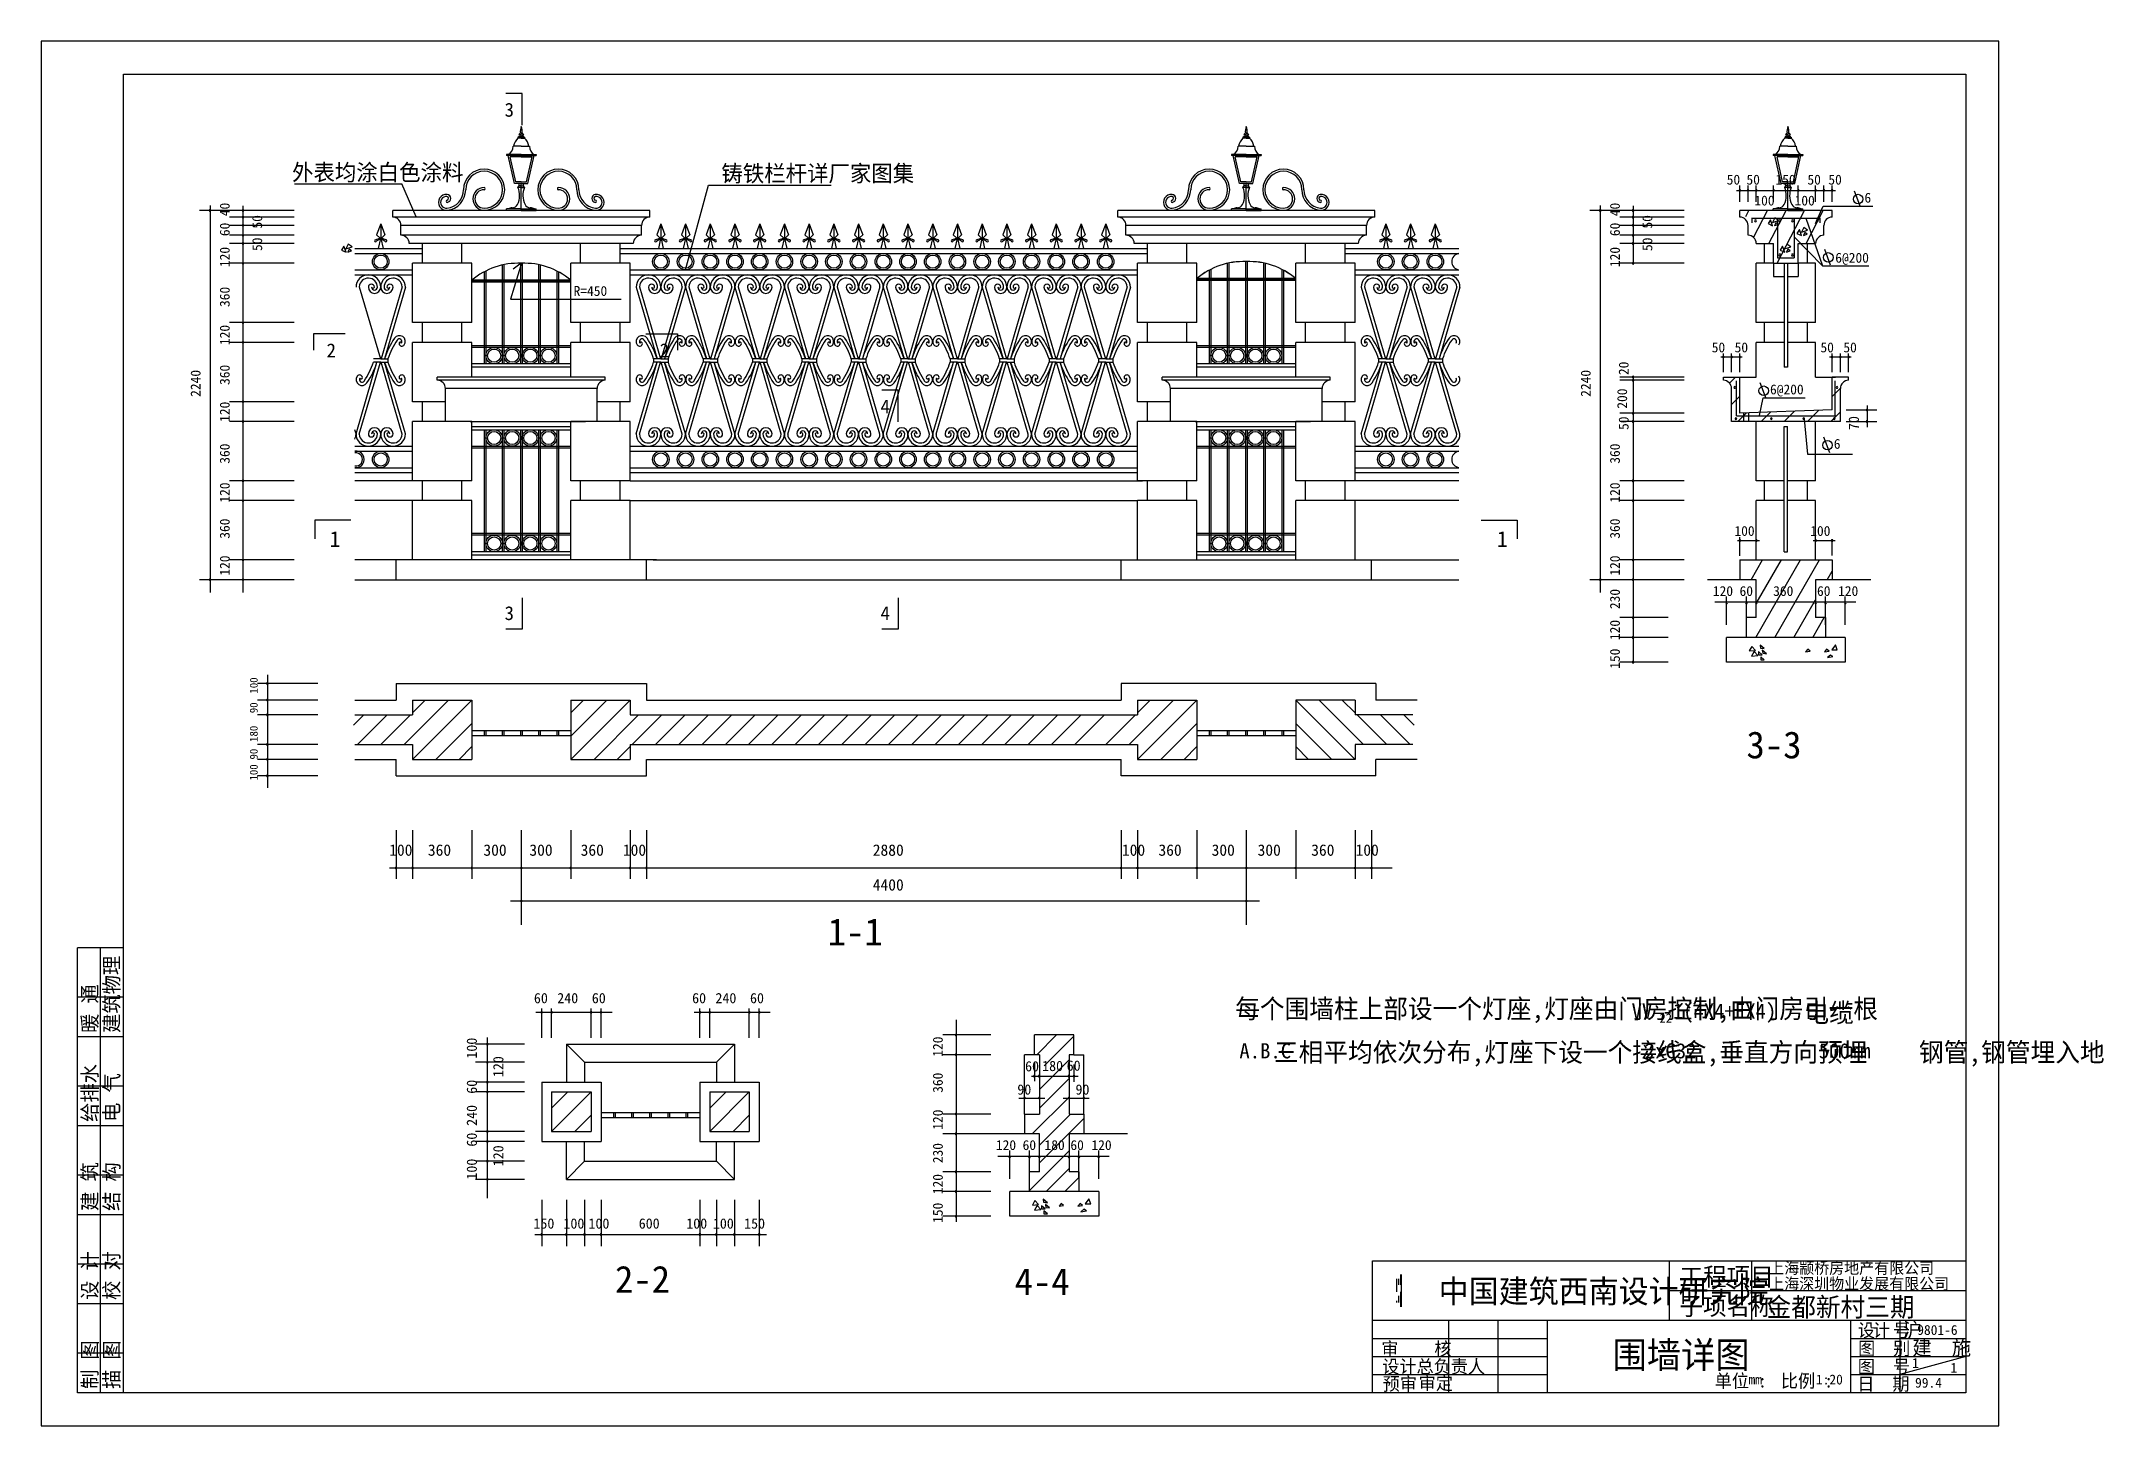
# Model space of a CAD drawing. Header units: metres. Extents: x -945094 to -882508, y -1233179 to -1191179.
import ezdxf

# ---------------------------------------------------------------- set-up
doc = ezdxf.new("R2010")
doc.units = ezdxf.units.M
for name, color, linetype in [('1', 7, 'Continuous'), ('3', 3, 'Continuous'), ('CYAN', 4, 'Continuous'), ('ROAD1', 4, 'Continuous')]:
    doc.layers.add(name, color=color, linetype=linetype)

msp = doc.modelspace()

# ---------------------------------------------------------------- texts
at = {"layer": '1'}
for s, height, p in [('3', 420, (-931035.31, -1193466.91)), ('2', 420, (-936435.31, -1200765.91)), ('2', 420, (-926327.51, -1200765.91)), ('4', 420, (-919625.31, -1202465.91)), ('1', 480, (-936340.68, -1206517.77)), ('1', 480, (-900921.48, -1206517.77)), ('3', 420, (-931035.31, -1208737.2)), ('4', 420, (-919625.31, -1208737.2)), ('3-3', 819, (-893350.28, -1212932.55)), ('1-1', 819, (-921229.28, -1218604.55)), ('2-2', 819, (-927684.28, -1229144.55)), ('4-4', 819, (-915558.28, -1229214.55))]:
    msp.add_text(s, height=height, dxfattribs=at).set_placement(p)
at = {"layer": '3'}
for s, height, p in [('外表均涂白色涂料', 500, (-937483.82, -1195405.76)), ('铸铁栏杆详厂家图集', 500, (-924455.82, -1195437.76)), ('50', 300, (-893949.58, -1195525.44)), ('50', 300, (-893349.58, -1195525.44)), ('150', 300, (-892469.58, -1195525.44)), ('50', 300, (-891499.58, -1195525.44)), ('50', 300, (-890864.58, -1195525.44)), ('100', 300, (-893109.58, -1196160.44)), ('100', 300, (-891889.58, -1196160.44)), ('6', 300, (-889769.58, -1196075.44)), ('6@200', 300, (-890654.58, -1197895.44)), ('R=450', 300, (-928940.03, -1198902.67)), ('50', 300, (-894404.58, -1200615.44)), ('50', 300, (-893709.58, -1200615.44)), ('50', 300, (-891104.58, -1200615.44)), ('50', 300, (-890409.58, -1200615.44)), ('6@200', 300, (-892634.58, -1201890.44)), ('6', 300, (-890699.58, -1203540.44)), ('100', 300, (-893714.58, -1206183.18)), ('100', 300, (-891414.58, -1206183.18)), ('120', 300, (-894369.07, -1208005.41)), ('60', 300, (-893559.07, -1208005.41)), ('360', 300, (-892539.07, -1208005.41)), ('60', 300, (-891209.07, -1208005.41)), ('120', 300, (-890569.07, -1208005.41)), ('100', 345.6, (-934534.94, -1215887.67)), ('360', 345.6, (-933361.94, -1215887.67)), ('300', 345.6, (-931676.94, -1215887.67)), ('300', 345.6, (-930281.94, -1215887.67)), ('360', 345.6, (-928726.94, -1215887.67)), ('100', 345.6, (-927444.94, -1215887.67)), ('2880', 345.6, (-919861.94, -1215887.67)), ('100', 345.6, (-912301.95, -1215887.67)), ('360', 345.6, (-911192.75, -1215887.67)), ('300', 345.6, (-909580.15, -1215887.67)), ('300', 345.6, (-908185.15, -1215887.67)), ('360', 345.6, (-906557.75, -1215887.67)), ('100', 345.6, (-905211.95, -1215887.67)), ('4400', 345.6, (-919861.94, -1216942.67)), ('60', 311.04, (-930143.73, -1220360.76)), ('240', 311.04, (-929435.73, -1220360.76)), ('60', 311.04, (-928386.73, -1220360.76)), ('60', 311.04, (-925343.73, -1220360.76)), ('240', 311.04, (-924635.73, -1220360.76)), ('60', 311.04, (-923586.73, -1220360.76)), ('每个围墙柱上部设一个灯座,灯座由门房控制,由门房引一根     ', 576, (-908863.48, -1220815.18)), ('VV -1(4X4+EX4)', 460.8, (-896835.78, -1220830.15)), ('电缆  ', 576, (-891590.48, -1220938.18)), ('22', 276.48, (-895987.15, -1220952.17)), ('A.B.C', 460.8, (-908736.78, -1222034.15)), ('   三相平均依次分布,灯座下设一个接线盒,垂直方向预埋    钢管,钢管埋入地', 576, (-908863.48, -1222135.18)), ('2xG32', 460.8, (-896433.78, -1222034.15)), ('500mm', 460.8, (-891155.78, -1222034.15)), ('60', 311.04, (-915240.03, -1222428.39)), ('180', 311.04, (-914722.26, -1222418.39)), ('60', 311.04, (-913977.26, -1222408.39)), ('90', 311.04, (-915475.03, -1223133.39)), ('90', 311.04, (-913710.03, -1223133.39)), ('120', 300, (-916124.84, -1224814.67)), ('60', 300, (-915314.84, -1224814.67)), ('180', 300, (-914649.84, -1224814.67)), ('60', 300, (-913864.84, -1224814.67)), ('120', 300, (-913224.84, -1224814.67)), ('150', 311.04, (-930158.26, -1227198.39)), ('100', 311.04, (-929248.26, -1227198.39)), ('100', 311.04, (-928488.26, -1227198.39)), ('600', 311.04, (-926963.26, -1227198.39)), ('100', 311.04, (-925520.48, -1227198.39)), ('100', 311.04, (-924713.26, -1227198.39)), ('150', 311.04, (-923765.26, -1227198.39)), ('上海颛桥房地产有限公司', 350, (-892659.62, -1228567.37)), ('上海深圳物业发展有限公司', 350, (-892659.62, -1229045.37)), ('金都新村三期', 576, (-892741.33, -1229866.74)), ('沪', 450, (-888601.6, -1230501.3)), ('9801-6', 300, (-888167.6, -1230422.76)), ('围墙详图', 800, (-897412.52, -1231429.7)), ('建  施', 450, (-888316.6, -1231040.76)), ('1:20', 300, (-891241.6, -1231925.76)), ('1', 300, (-888322.6, -1231426.76)), ('1', 300, (-887158.6, -1231569.76)), ('mm', 300, (-893288.6, -1231925.76)), ('99.4', 300, (-888233.6, -1232023.76))]:
    msp.add_text(s, height=height, dxfattribs=at).set_placement(p)
for s, height, p in [('40', 300, (-939376.19, -1196485.37)), ('50', 300, (-938391.19, -1196860.05)), ('40', 300, (-897192.19, -1196485.37)), ('50', 300, (-896207.19, -1196860.05)), ('60', 300, (-939376.19, -1197090.05)), ('50', 300, (-938391.19, -1197542.05)), ('60', 300, (-897192.19, -1197090.05)), ('50', 300, (-896207.19, -1197542.05)), ('120', 300, (-939376.19, -1198030.05)), ('120', 300, (-897192.19, -1198030.05)), ('360', 300, (-939376.19, -1199240.05)), ('120', 300, (-939376.19, -1200395.05)), ('360', 300, (-939376.19, -1201605.05)), ('20', 300, (-896927.19, -1201305.05)), ('2240', 300, (-940261.19, -1201965.05)), ('2240', 300, (-898077.19, -1201965.05)), ('120', 300, (-939376.19, -1202725.05)), ('200', 300, (-896972.19, -1202325.05)), ('50', 300, (-896927.19, -1202970.05)), ('70', 311.04, (-889938.47, -1202972.63)), ('360', 300, (-939376.19, -1203995.05)), ('360', 300, (-897192.19, -1203995.05)), ('120', 300, (-939376.19, -1205175.05)), ('120', 300, (-897192.19, -1205175.05)), ('360', 300, (-939376.19, -1206270.05)), ('360', 300, (-897192.19, -1206270.05)), ('120', 300, (-939376.19, -1207390.05)), ('120', 300, (-897192.19, -1207390.05)), ('230', 300, (-897192.19, -1208405.05)), ('120', 300, (-897192.19, -1209345.05)), ('150', 300, (-897192.19, -1210215.05)), ('100', 240, (-938525.97, -1210967.06)), ('90', 240, (-938525.97, -1211562.06)), ('180', 240, (-938525.97, -1212433.06)), ('90', 240, (-938525.97, -1212967.06)), ('100', 240, (-938525.97, -1213604.06)), ('100', 311.04, (-931875.24, -1222041.73)), ('120', 300, (-917737.96, -1221984.32)), ('120', 311.04, (-931070.24, -1222601.73)), ('60', 311.04, (-931875.24, -1223106.73)), ('360', 300, (-917737.96, -1223079.32)), ('240', 311.04, (-931875.24, -1224081.73)), ('120', 300, (-917737.96, -1224199.32)), ('60', 311.04, (-931875.24, -1224711.73)), ('120', 311.04, (-931070.24, -1225306.73)), ('230', 300, (-917737.96, -1225214.32)), ('100', 311.04, (-931875.24, -1225711.73)), ('120', 300, (-917737.96, -1226154.32)), ('150', 300, (-917737.96, -1227024.32))]:
    msp.add_text(s, height=height, rotation=90, dxfattribs=at).set_placement(p)

# ---------------------------------------------------------------- blocks, each defined once
blk = doc.blocks.new('100')
at = {"color": 3}
for p, q in [((-113026.88, -51738.77), (-113026.88, 15761.23)), ((-106026.88, 15761.23), (-113026.88, 15761.23)), ((-109526.88, -51738.77), (-109526.88, 15761.23)), ((-106026.88, 8261.23), (-113026.88, 8261.23)), ((-106026.88, 2261.23), (-113026.88, 2261.23)), ((-106026.88, -5238.77), (-113026.88, -5238.77)), ((-106026.88, -11238.77), (-113026.88, -11238.77)), ((-106026.88, -18738.77), (-113026.88, -18738.77)), ((-106026.88, -24738.77), (-113026.88, -24738.77)), ((-106026.88, -32238.77), (-113026.88, -32238.77)), ((87730.19, -35355.34), (87730.19, -33805.34)), ((87830.19, -38705.34), (87830.19, -33805.34)), ((114341.09, -31738.77), (173473.12, -31738.77)), ((114341.09, -31738.77), (173473.12, -31738.77)), ((128473.12, -31738.77), (128473.12, -40738.77)), ((140973.12, -31738.77), (140973.12, -40738.77)), ((87130.19, -36405.34), (87130.19, -34455.34)), ((87430.19, -35355.34), (87430.19, -34455.34)), ((87430.19, -38055.34), (87430.19, -37055.34)), ((87430.19, -37305.34), (87430.19, -37055.34)), ((87730.19, -38705.34), (87730.19, -36405.34)), ((128473.12, -36238.77), (173473.12, -36238.77)), ((-106026.88, -38238.77), (-113026.88, -38238.77)), ((87130.19, -38055.34), (87130.19, -37805.34)), ((83473.12, -40738.77), (173473.12, -40738.77)), ((83473.12, -43488.77), (109973.12, -43488.77)), ((94973.12, -40738.77), (94973.12, -51738.77)), ((102473.12, -40738.77), (102473.12, -51738.77)), ((109973.12, -40738.77), (109973.12, -51738.77)), ((155973.12, -40738.77), (155973.12, -51738.77)), ((155973.12, -43488.77), (173473.12, -43488.77)), ((163473.12, -40738.77), (163473.12, -51738.77)), ((-106026.88, -45738.77), (-113026.88, -45738.77)), ((83473.12, -46238.77), (109973.12, -46238.77)), ((155973.12, -46238.77), (173473.12, -46238.77)), ((173473.12, -46238.77), (163473.12, -48988.77)), ((83473.12, -48988.77), (109973.12, -48988.77)), ((155973.12, -48988.77), (173473.12, -48988.77)), ((-106026.88, -51738.77), (-113026.88, -51738.77))]:
    blk.add_line(p, q, dxfattribs=at)
for points in [[(178473.12, 153261.23), (-118526.88, 153261.23), (-118526.88, -56738.77), (178473.12, -56738.77)], [(-106026.88, -51738.77), (-106026.88, 148261.23), (173473.12, 148261.23), (173473.12, -51738.77)]]:
    blk.add_lwpolyline(points, close=True)
blk.add_lwpolyline([(173473.12, -51738.77), (83473.12, -51738.77), (83473.12, -31738.77), (173473.12, -31738.77)], close=True, dxfattribs=at)
for s, p in [('建筑物理', (-106722.75, 2844.28)), ('暖 通', (-110034.72, 2844.28)), ('给排水', (-110034.72, -10655.72)), ('电 气', (-106722.75, -10655.72)), ('建 筑', (-110034.72, -24155.72)), ('结 构', (-106722.75, -24155.72)), ('设 计', (-110034.72, -37655.72)), ('校 对', (-106722.75, -37655.72)), ('制 图', (-110034.72, -51155.72)), ('描 图', (-106722.75, -51155.72))]:
    blk.add_text(s, height=2250, rotation=90, dxfattribs=at).set_placement(p)
for s, height, p in [('中国建筑西南设计研究院', 3500, (93497.19, -38098.65)), ('工程项目', 2750, (130028.63, -35517.74)), ('子项名称', 2750, (130028.63, -39956.04)), ('审    核', 2000, (84799.4, -46066.86)), ('设  号', 2000, (157089.53, -43264.08)), ('图  别', 2000, (157133.44, -46014.08)), ('计', 2000, (159373.16, -43264.08)), ('设计总负责人', 2000, (84934.35, -48757.18)), ('图  号', 2000, (157089.53, -48764.08)), ('预审', 2000, (84996.42, -51387.82)), ('审定', 2000, (90455.02, -51279.81)), ('单位 :', 2000, (135374.08, -50935.3)), ('比例 :', 2000, (145418.94, -50935.3)), ('日  期', 2000, (157001.69, -51382.42))]:
    blk.add_text(s, height=height, dxfattribs=at).set_placement(p)

# ---------------------------------------------------------------- linework, layer by layer
at = {"layer": '1'}
for p, q in [((-926627.85, -1196314.29), (-934427.85, -1196314.29)), ((-934427.85, -1196514.29), (-934427.85, -1196314.29)), ((-926627.85, -1196514.29), (-934427.85, -1196514.29)), ((-930527.85, -1196314.29), (-930977.85, -1196314.29)), ((-930527.85, -1196314.29), (-930077.85, -1196314.29)), ((-926627.85, -1196514.29), (-926627.85, -1196314.29)), ((-904627.85, -1196314.29), (-912427.85, -1196314.29)), ((-912427.85, -1196514.29), (-912427.85, -1196314.29)), ((-904627.85, -1196514.29), (-912427.85, -1196514.29)), ((-908527.85, -1196314.29), (-908977.85, -1196314.29)), ((-908527.85, -1196314.29), (-908077.85, -1196314.29)), ((-904627.85, -1196514.29), (-904627.85, -1196314.29)), ((-893551.08, -1196514.29), (-893551.08, -1196314.29)), ((-890751.08, -1196314.29), (-893551.08, -1196314.29)), ((-892089.85, -1196314.29), (-892539.85, -1196314.29)), ((-892089.85, -1196314.29), (-891639.85, -1196314.29)), ((-890751.08, -1196514.29), (-890751.08, -1196314.29)), ((-926877.85, -1196764.29), (-934177.85, -1196764.29)), ((-934177.85, -1197064.29), (-934177.85, -1196764.29)), ((-926877.85, -1197064.29), (-934177.85, -1197064.29)), ((-926877.85, -1197064.29), (-926877.85, -1196764.29)), ((-904877.85, -1196764.29), (-912177.85, -1196764.29)), ((-912177.85, -1197064.29), (-912177.85, -1196764.29)), ((-904877.85, -1197064.29), (-912177.85, -1197064.29)), ((-904877.85, -1197064.29), (-904877.85, -1196764.29)), ((-893301.08, -1197064.29), (-893301.08, -1196764.29)), ((-891001.08, -1197064.29), (-891001.08, -1196764.3)), ((-927127.85, -1197314.29), (-933927.85, -1197314.29)), ((-933527.85, -1197914.29), (-933527.85, -1197314.29)), ((-932327.85, -1197914.29), (-932327.85, -1197314.29)), ((-928727.85, -1197914.29), (-928727.85, -1197314.29)), ((-927527.85, -1197914.29), (-927527.85, -1197314.29)), ((-905127.85, -1197314.29), (-911927.85, -1197314.29)), ((-911527.85, -1197914.29), (-911527.85, -1197314.29)), ((-910327.85, -1197914.29), (-910327.85, -1197314.29)), ((-906727.85, -1197914.29), (-906727.85, -1197314.29)), ((-905527.85, -1197914.29), (-905527.85, -1197314.29)), ((-893051.08, -1197314.29), (-892526.08, -1197314.29)), ((-892526.08, -1197914.29), (-892526.08, -1197314.29)), ((-891776.08, -1197314.29), (-891251.08, -1197314.29)), ((-891776.08, -1197914.29), (-891776.08, -1197314.29)), ((-933827.85, -1199714.29), (-933827.85, -1197914.29)), ((-932027.85, -1197914.29), (-933827.85, -1197914.29)), ((-932027.85, -1199714.29), (-932027.85, -1197914.29)), ((-929027.85, -1199714.29), (-929027.85, -1197914.29)), ((-927227.85, -1197914.29), (-929027.85, -1197914.29)), ((-927227.85, -1199714.29), (-927227.85, -1197914.29)), ((-911827.85, -1199714.29), (-911827.85, -1197914.29)), ((-910027.85, -1197914.29), (-911827.85, -1197914.29)), ((-910027.85, -1199714.29), (-910027.85, -1197914.29)), ((-905227.85, -1197914.29), (-907027.85, -1197914.29)), ((-907027.85, -1199714.29), (-907027.85, -1197914.29)), ((-905227.85, -1199714.29), (-905227.85, -1197914.29)), ((-892526.08, -1197914.29), (-891776.08, -1197914.29)), ((-932027.85, -1199714.29), (-933827.85, -1199714.29)), ((-933527.85, -1200314.29), (-933527.85, -1199714.29)), ((-932327.85, -1200314.29), (-932327.85, -1199714.29)), ((-927227.85, -1199714.29), (-929027.85, -1199714.29)), ((-928727.85, -1200314.29), (-928727.85, -1199714.29)), ((-927527.85, -1200314.29), (-927527.85, -1199714.29)), ((-910027.85, -1199714.29), (-911827.85, -1199714.29)), ((-911527.85, -1200314.29), (-911527.85, -1199714.29)), ((-910327.85, -1200314.29), (-910327.85, -1199714.29)), ((-905227.85, -1199714.29), (-907027.85, -1199714.29)), ((-906727.85, -1200314.29), (-906727.85, -1199714.29)), ((-905527.85, -1200314.29), (-905527.85, -1199714.29)), ((-933827.85, -1202114.29), (-933827.85, -1200314.29)), ((-932027.85, -1200314.29), (-933827.85, -1200314.29)), ((-932027.85, -1201364.29), (-932027.85, -1200314.29)), ((-929027.85, -1201364.29), (-929027.85, -1200314.29)), ((-927227.85, -1200314.29), (-929027.85, -1200314.29)), ((-927227.85, -1202114.29), (-927227.85, -1200314.29)), ((-911827.85, -1202114.29), (-911827.85, -1200314.29)), ((-910027.85, -1200314.29), (-911827.85, -1200314.29)), ((-910027.85, -1201364.29), (-910027.85, -1200314.29)), ((-905227.85, -1200314.29), (-907027.85, -1200314.29)), ((-907027.85, -1201364.29), (-907027.85, -1200314.29)), ((-905227.85, -1202114.29), (-905227.85, -1200314.29)), ((-933077.85, -1201464.29), (-933077.85, -1201364.29)), ((-927977.85, -1201364.29), (-933077.85, -1201364.29)), ((-927977.85, -1201464.29), (-933077.85, -1201464.29)), ((-927977.85, -1201464.29), (-927977.85, -1201364.29)), ((-905977.85, -1201364.29), (-911077.85, -1201364.29)), ((-911077.85, -1201464.29), (-911077.85, -1201364.29)), ((-905977.85, -1201464.29), (-911077.85, -1201464.29)), ((-905977.85, -1201464.29), (-905977.85, -1201364.29)), ((-894051.08, -1201364.29), (-893551.08, -1201364.29)), ((-894051.08, -1201464.29), (-894051.08, -1201364.29)), ((-893551.08, -1202464.29), (-893551.08, -1201364.29)), ((-890251.08, -1201364.29), (-890751.08, -1201364.29)), ((-890751.08, -1202364.29), (-890751.08, -1201364.29)), ((-890251.08, -1201464.29), (-890251.08, -1201364.29)), ((-932827.85, -1202114.29), (-933827.85, -1202114.29)), ((-933527.85, -1202714.29), (-933527.85, -1202114.29)), ((-928227.85, -1201714.29), (-932827.85, -1201714.29)), ((-932827.85, -1202714.29), (-932827.85, -1201714.29)), ((-928227.85, -1202714.29), (-928227.85, -1201714.29)), ((-927227.85, -1202114.29), (-928227.85, -1202114.29)), ((-927527.85, -1202714.29), (-927527.85, -1202114.29)), ((-910827.85, -1202114.29), (-911827.85, -1202114.29)), ((-911527.85, -1202714.29), (-911527.85, -1202114.29)), ((-906227.85, -1201714.29), (-910827.85, -1201714.29)), ((-910827.85, -1202714.29), (-910827.85, -1201714.29)), ((-906227.85, -1202714.29), (-906227.85, -1201714.29)), ((-905227.85, -1202114.29), (-906227.85, -1202114.29)), ((-905527.85, -1202714.29), (-905527.85, -1202114.29)), ((-893801.08, -1202714.29), (-893801.08, -1201714.29)), ((-890501.08, -1202714.29), (-890501.08, -1201714.29)), ((-932027.85, -1202714.29), (-933827.85, -1202714.29)), ((-933827.85, -1204514.29), (-933827.85, -1202714.29)), ((-932077.85, -1202714.29), (-928577.85, -1202714.29)), ((-932027.85, -1204514.29), (-932027.85, -1202714.29)), ((-929027.85, -1204514.29), (-929027.85, -1202714.29)), ((-927227.85, -1202714.29), (-929027.85, -1202714.29)), ((-927227.85, -1204514.29), (-927227.85, -1202714.29)), ((-911827.85, -1204514.29), (-911827.85, -1202714.29)), ((-910027.85, -1202714.29), (-911827.85, -1202714.29)), ((-910077.85, -1202714.29), (-906577.85, -1202714.29)), ((-910027.85, -1204514.29), (-910027.85, -1202714.29)), ((-905227.85, -1202714.29), (-907027.85, -1202714.29)), ((-907027.85, -1204514.29), (-907027.85, -1202714.29)), ((-905227.85, -1204514.29), (-905227.85, -1202714.29)), ((-893051.08, -1202714.29), (-893801.08, -1202714.29)), ((-890751.08, -1202364.29), (-893551.08, -1202464.29)), ((-890501.08, -1202714.29), (-893051.08, -1202714.29)), ((-932027.85, -1204514.29), (-935580.08, -1204514.29)), ((-933527.85, -1205114.29), (-933527.85, -1204514.29)), ((-932327.85, -1205114.29), (-932327.85, -1204514.29)), ((-927227.85, -1204514.29), (-929027.85, -1204514.29)), ((-928727.85, -1205114.29), (-928727.85, -1204514.29)), ((-927527.85, -1205114.29), (-927527.85, -1204514.29)), ((-927227.85, -1204514.29), (-911678.82, -1204514.29)), ((-910027.85, -1204514.29), (-911827.85, -1204514.29)), ((-911527.85, -1205114.29), (-911527.85, -1204514.29)), ((-910327.85, -1205114.29), (-910327.85, -1204514.29)), ((-902076.6, -1204514.29), (-907027.85, -1204514.29)), ((-906727.85, -1205114.29), (-906727.85, -1204514.29)), ((-905527.85, -1205114.29), (-905527.85, -1204514.29)), ((-932027.85, -1205114.29), (-935580.08, -1205114.29)), ((-933827.85, -1206914.29), (-933827.85, -1205114.29)), ((-932027.85, -1206914.29), (-932027.85, -1205114.29)), ((-929027.85, -1206914.29), (-929027.85, -1205114.29)), ((-927227.85, -1205114.29), (-929027.85, -1205114.29)), ((-927227.85, -1205114.29), (-911827.85, -1205114.29)), ((-927227.85, -1206914.29), (-927227.85, -1205114.29)), ((-911827.85, -1206914.29), (-911827.85, -1205114.29)), ((-910027.85, -1205114.29), (-911827.85, -1205114.29)), ((-910027.85, -1206914.29), (-910027.85, -1205114.29)), ((-902076.6, -1205114.29), (-907027.85, -1205114.29)), ((-907027.85, -1206914.29), (-907027.85, -1205114.29)), ((-905227.85, -1206914.29), (-905227.85, -1205114.29)), ((-926427.85, -1206914.29), (-935580.08, -1206914.29)), ((-934327.85, -1207514.29), (-934327.85, -1206914.29)), ((-926727.85, -1207514.29), (-926727.85, -1206914.29)), ((-926527.85, -1206914.29), (-902076.6, -1206914.29)), ((-912327.85, -1207514.29), (-912327.85, -1206914.29)), ((-904727.85, -1207514.29), (-904727.85, -1206914.29)), ((-893551.08, -1206914.29), (-893551.08, -1207514.29)), ((-893551.08, -1206914.29), (-890751.08, -1206914.29)), ((-890751.08, -1206914.29), (-890751.08, -1207514.29)), ((-935580.08, -1207514.29), (-902076.6, -1207514.29)), ((-893051.08, -1207514.29), (-894531.08, -1207514.29)), ((-893051.08, -1208664.29), (-893051.08, -1207514.29)), ((-891251.08, -1207514.29), (-891251.08, -1208664.29)), ((-889576.08, -1207514.29), (-891251.08, -1207514.29)), ((-893351.08, -1209264.29), (-893351.08, -1208664.29)), ((-893051.08, -1208664.29), (-893351.08, -1208664.29)), ((-890951.08, -1208664.29), (-891251.08, -1208664.29)), ((-890951.08, -1208664.29), (-890951.08, -1209264.29)), ((-893951.08, -1210014.29), (-893951.08, -1209264.29)), ((-890351.08, -1209264.29), (-893951.08, -1209264.29)), ((-890351.08, -1209264.29), (-890351.08, -1210014.29)), ((-890351.08, -1210014.29), (-893951.08, -1210014.29)), ((-935580.08, -1211613.55), (-933827.85, -1211613.55)), ((-933827.85, -1211163.55), (-932027.85, -1211163.55)), ((-933827.85, -1211163.55), (-933827.85, -1211613.55)), ((-932027.85, -1211163.55), (-932027.85, -1212963.55)), ((-929027.85, -1211163.55), (-929027.85, -1212963.55)), ((-929027.85, -1211163.55), (-927227.85, -1211163.55)), ((-927227.85, -1211163.55), (-927227.85, -1211613.55)), ((-927227.85, -1211613.55), (-911827.85, -1211613.55)), ((-911827.85, -1211163.55), (-911827.85, -1211613.55)), ((-911827.85, -1211163.55), (-910027.85, -1211163.55)), ((-910027.85, -1211163.55), (-910027.85, -1212963.55)), ((-905227.85, -1211163.55), (-907027.85, -1211163.55)), ((-907027.85, -1211163.55), (-907027.85, -1212963.55)), ((-905227.85, -1211163.55), (-905227.85, -1211613.55)), ((-903475.62, -1211613.55), (-905227.85, -1211613.55)), ((-935580.08, -1212513.55), (-933827.85, -1212513.55)), ((-933827.85, -1212513.55), (-933827.85, -1212963.55)), ((-927227.85, -1212513.55), (-911827.85, -1212513.55)), ((-927227.85, -1212513.55), (-927227.85, -1212963.55)), ((-911827.85, -1212513.55), (-911827.85, -1212963.55)), ((-903475.62, -1212513.55), (-905227.85, -1212513.55)), ((-905227.85, -1212513.55), (-905227.85, -1212963.55)), ((-933827.85, -1212963.55), (-932027.85, -1212963.55)), ((-929027.85, -1212963.55), (-927227.85, -1212963.55)), ((-911827.85, -1212963.55), (-910027.85, -1212963.55)), ((-905227.85, -1212963.55), (-907027.85, -1212963.55)), ((-914956.85, -1221923.55), (-914956.85, -1221323.55)), ((-913756.85, -1221323.55), (-914956.85, -1221323.55)), ((-913756.85, -1221923.55), (-913756.85, -1221323.55)), ((-914806.85, -1221923.55), (-914956.85, -1221923.55)), ((-914806.85, -1221923.55), (-914806.85, -1223723.55)), ((-913906.85, -1221923.55), (-913906.85, -1223723.55)), ((-913756.85, -1221923.55), (-913906.85, -1221923.55)), ((-929607.85, -1223053.55), (-929607.85, -1224253.55)), ((-929607.85, -1223053.55), (-928407.85, -1223053.55)), ((-928407.85, -1223053.55), (-928407.85, -1224253.55)), ((-924807.85, -1223053.55), (-923607.85, -1223053.55)), ((-924807.85, -1223053.55), (-924807.85, -1224253.55)), ((-923607.85, -1223053.55), (-923607.85, -1224253.55)), ((-915256.85, -1223723.55), (-915256.85, -1224323.55)), ((-915256.85, -1223723.55), (-914806.85, -1223723.55)), ((-913906.85, -1223723.55), (-913456.85, -1223723.55)), ((-913456.85, -1223723.55), (-913456.85, -1224323.55)), ((-929607.85, -1224253.55), (-928407.85, -1224253.55)), ((-924807.85, -1224253.55), (-923607.85, -1224253.55)), ((-914806.85, -1224323.55), (-916576.85, -1224323.55)), ((-914806.85, -1225473.55), (-914806.85, -1224323.55)), ((-912136.85, -1224323.55), (-913906.85, -1224323.55)), ((-913906.85, -1224323.55), (-913906.85, -1225473.55)), ((-915106.85, -1226073.55), (-915106.85, -1225473.55)), ((-914806.85, -1225473.55), (-915106.85, -1225473.55)), ((-913606.85, -1225473.55), (-913906.85, -1225473.55)), ((-913606.85, -1225473.55), (-913606.85, -1226073.55)), ((-913006.85, -1226073.55), (-915706.85, -1226073.55)), ((-915706.85, -1226823.55), (-915706.85, -1226073.55)), ((-913006.85, -1226073.55), (-913006.85, -1226823.55)), ((-913006.85, -1226823.55), (-915706.85, -1226823.55))]:
    msp.add_line(p, q, dxfattribs=at)
for centre, radius, start, end in [((-934427.85, -1196764.29), 250, 360, 90), ((-926627.85, -1196764.29), 250, 90, 180), ((-912427.85, -1196764.29), 250, 360, 90), ((-904627.85, -1196764.29), 250, 90, 180), ((-893551.08, -1196764.29), 250, 360, 90), ((-890751.08, -1196764.29), 250, 90, 180), ((-934177.85, -1197314.29), 250, 0, 90), ((-926877.85, -1197314.29), 250, 90, 180), ((-912177.85, -1197314.29), 250, 0, 90), ((-904877.85, -1197314.29), 250, 90, 180), ((-893301.08, -1197314.29), 250, 0, 90), ((-891001.08, -1197314.29), 250, 90, 180), ((-908622.77, -1200029.51), 2167.25, 87.55, 130.42), ((-908622.77, -1200029.82), 2167.25, 87.55, 130.42), ((-908432.92, -1200029.51), 2167.25, 49.58, 92.45), ((-908432.92, -1200029.82), 2167.25, 49.58, 92.45), ((-930622.77, -1200079.87), 2167.25, 87.55, 130.42), ((-930432.92, -1200079.87), 2167.25, 49.58, 92.45), ((-933077.85, -1201714.29), 250, 0, 90), ((-927977.85, -1201714.29), 250, 90, 180), ((-911077.85, -1201714.29), 250, 0, 90), ((-905977.85, -1201714.29), 250, 90, 180), ((-894051.08, -1201714.29), 250, 0, 90), ((-890251.08, -1201714.29), 250, 90, 180)]:
    msp.add_arc(centre, radius, start, end, dxfattribs=at)
at = {"layer": '3'}
for p, q in [((-937413, -1195507.55), (-934156.08, -1195507.55)), ((-933719.88, -1196500.15), (-934156.08, -1195507.55)), ((-925542.85, -1198114.29), (-924849.08, -1195539.55)), ((-924849.08, -1195539.55), (-921128.08, -1195539.55)), ((-893656.08, -1195701.55), (-890651.08, -1195701.55)), ((-893551.08, -1196051.55), (-893551.08, -1195551.55)), ((-893301.08, -1196051.55), (-893301.08, -1195551.55)), ((-893051.08, -1196051.55), (-893051.08, -1195551.55)), ((-892526.08, -1196051.55), (-892526.08, -1195551.55)), ((-891776.08, -1196051.55), (-891776.08, -1195551.55)), ((-891251.08, -1196051.55), (-891251.08, -1195551.55)), ((-891001.08, -1196051.55), (-891001.08, -1195551.55)), ((-890751.08, -1196051.55), (-890751.08, -1195551.55)), ((-890081.08, -1195711.55), (-889901.08, -1196186.55)), ((-937422.3, -1196314.29), (-940287.3, -1196314.29)), ((-939972.3, -1196156.55), (-939972.3, -1207901.55)), ((-937422.3, -1196514.29), (-939377.3, -1196514.29)), ((-938972.3, -1196166.55), (-938972.3, -1207901.55)), ((-895238.3, -1196314.29), (-898103.3, -1196314.29)), ((-897788.3, -1196156.55), (-897788.3, -1207901.55)), ((-895238.3, -1196514.29), (-897193.3, -1196514.29)), ((-896788.3, -1196166.55), (-896788.3, -1197914.29)), ((-893368.15, -1196493.89), (-893275.25, -1196314.29)), ((-893133.57, -1197128.71), (-892712.33, -1196314.29)), ((-892621.08, -1196591.55), (-892696.08, -1196711.55)), ((-892666.64, -1197314.29), (-892149.4, -1196314.29)), ((-892556.08, -1196776.55), (-892621.08, -1196591.55)), ((-892491.67, -1196534.36), (-892560.15, -1196672.69)), ((-892560.15, -1196672.69), (-892373.59, -1196612.34)), ((-892373.59, -1196612.34), (-892491.67, -1196534.36)), ((-892414.06, -1197914.29), (-891586.48, -1196314.29)), ((-891550.17, -1196542.55), (-891040.42, -1197991.55)), ((-891540.79, -1197314.29), (-891023.55, -1196314.29)), ((-891256.08, -1196709.29), (-891021.08, -1196181.55)), ((-891021.08, -1196181.55), (-889516.08, -1196181.55)), ((-937422.3, -1196764.29), (-939377.3, -1196764.29)), ((-937422.3, -1197064.29), (-939377.3, -1197064.29)), ((-895238.3, -1196764.29), (-897193.3, -1196764.29)), ((-895238.3, -1197064.29), (-897193.3, -1197064.29)), ((-892696.08, -1196711.55), (-892556.08, -1196776.55)), ((-892458.84, -1196687.74), (-892499.93, -1196770.74)), ((-892499.93, -1196770.74), (-892387.99, -1196734.53)), ((-892387.99, -1196734.53), (-892458.84, -1196687.74)), ((-891040.42, -1197991.55), (-891900, -1197107.4)), ((-891742.22, -1196887.37), (-891817.22, -1197007.37)), ((-891817.22, -1197007.37), (-891677.22, -1197072.37)), ((-891677.22, -1197072.37), (-891742.22, -1196887.37)), ((-891612.82, -1196830.17), (-891681.3, -1196968.5)), ((-891681.3, -1196968.5), (-891494.73, -1196908.15)), ((-891579.99, -1196983.56), (-891621.08, -1197066.55)), ((-891621.08, -1197066.55), (-891509.14, -1197030.34)), ((-891494.73, -1196908.15), (-891612.82, -1196830.17)), ((-891509.14, -1197030.34), (-891579.99, -1196983.56)), ((-937422.3, -1197314.29), (-939377.3, -1197314.29)), ((-935908.09, -1197393.58), (-935983.09, -1197513.58)), ((-935983.09, -1197513.58), (-935843.09, -1197578.58)), ((-935843.09, -1197578.58), (-935908.09, -1197393.58)), ((-935778.69, -1197336.38), (-935847.16, -1197474.72)), ((-935847.16, -1197474.72), (-935660.6, -1197414.36)), ((-935745.85, -1197489.77), (-935786.94, -1197572.77)), ((-935786.94, -1197572.77), (-935675, -1197536.55)), ((-935660.6, -1197414.36), (-935778.69, -1197336.38)), ((-935675, -1197536.55), (-935745.85, -1197489.77)), ((-895238.3, -1197314.29), (-897193.3, -1197314.29)), ((-892801.08, -1197914.29), (-892801.08, -1197314.29)), ((-892254.16, -1197393.58), (-892329.16, -1197513.58)), ((-892329.16, -1197513.58), (-892189.16, -1197578.58)), ((-892189.16, -1197578.58), (-892254.16, -1197393.58)), ((-892124.76, -1197336.38), (-892193.24, -1197474.72)), ((-892193.24, -1197474.72), (-892006.67, -1197414.36)), ((-892091.93, -1197489.77), (-892133.02, -1197572.77)), ((-892133.02, -1197572.77), (-892021.08, -1197536.55)), ((-892006.67, -1197414.36), (-892124.76, -1197336.38)), ((-892021.08, -1197536.55), (-892091.93, -1197489.77)), ((-891501.08, -1197914.29), (-891501.08, -1197314.29)), ((-890986.08, -1197481.55), (-890806.08, -1197956.55)), ((-937422.3, -1197914.29), (-939377.3, -1197914.29)), ((-930525.71, -1197914.61), (-930855.08, -1199006.55)), ((-930529.99, -1197914.61), (-930770.08, -1198096.6)), ((-895238.3, -1197914.29), (-897193.3, -1197914.29)), ((-895238.3, -1197914.29), (-897193.3, -1197914.29)), ((-892526.08, -1197914.29), (-893051.08, -1197914.29)), ((-893051.08, -1199714.29), (-893051.08, -1197914.29)), ((-892526.08, -1197914.29), (-892526.08, -1198314.29)), ((-892526.08, -1198314.29), (-892201.08, -1198314.29)), ((-892201.08, -1197914.29), (-892201.08, -1201064.29)), ((-892101.08, -1197914.29), (-892101.08, -1201064.29)), ((-892101.08, -1198314.29), (-891776.08, -1198314.29)), ((-891776.08, -1197914.29), (-891776.08, -1198314.29)), ((-891251.08, -1197914.29), (-891776.08, -1197914.29)), ((-891251.08, -1199714.29), (-891251.08, -1197914.29)), ((-891040.42, -1197991.55), (-889641.08, -1197991.55)), ((-930855.08, -1199006.55), (-927495.08, -1199006.55)), ((-937422.3, -1199714.29), (-939377.3, -1199714.29)), ((-892201.08, -1199714.29), (-893051.08, -1199714.29)), ((-892801.08, -1200314.29), (-892801.08, -1199714.29)), ((-891251.08, -1199714.29), (-892101.08, -1199714.29)), ((-891501.08, -1200314.29), (-891501.08, -1199714.29)), ((-937422.3, -1200314.29), (-939377.3, -1200314.29)), ((-893051.08, -1201364.29), (-893051.08, -1200314.29)), ((-892201.08, -1200314.29), (-893051.08, -1200314.29)), ((-891251.08, -1200314.29), (-892101.08, -1200314.29)), ((-891251.08, -1201364.29), (-891251.08, -1200314.29)), ((-894126.08, -1200756.55), (-893476.08, -1200756.55)), ((-894051.08, -1201216.55), (-894051.08, -1200651.55)), ((-893801.08, -1201216.55), (-893801.08, -1200651.55)), ((-893551.08, -1201216.55), (-893551.08, -1200651.55)), ((-890826.08, -1200756.55), (-890176.08, -1200756.55)), ((-890751.08, -1201216.55), (-890751.08, -1200651.55)), ((-890501.08, -1201216.55), (-890501.08, -1200651.55)), ((-890251.08, -1201216.55), (-890251.08, -1200651.55)), ((-895238.3, -1201364.29), (-897193.3, -1201364.29)), ((-895238.3, -1201464.29), (-897193.3, -1201464.29)), ((-896788.3, -1201364.29), (-896788.3, -1210014.29)), ((-893863.31, -1201549.24), (-893680.1, -1201364.29)), ((-893551.08, -1201364.29), (-893051.08, -1201364.29)), ((-892946.08, -1201526.55), (-892766.08, -1202001.55)), ((-892101.08, -1201064.29), (-892201.08, -1201064.29)), ((-891251.08, -1201364.29), (-890651.08, -1201364.29)), ((-937422.3, -1202114.29), (-939377.3, -1202114.29)), ((-893801.08, -1202196.86), (-893551.08, -1201944.5)), ((-892956.08, -1202536.55), (-892846.08, -1201991.55)), ((-892846.08, -1201991.55), (-891566.08, -1201991.55)), ((-890751.08, -1201959.89), (-890500.98, -1201707.44)), ((-889691.08, -1202231.55), (-889691.08, -1202881.55)), ((-937422.3, -1202714.29), (-939377.3, -1202714.29)), ((-895238.3, -1202464.29), (-897193.3, -1202464.29)), ((-895238.3, -1202714.29), (-897193.3, -1202714.29)), ((-893609.86, -1202714.29), (-893355.27, -1202457.3)), ((-893436.08, -1202460.19), (-893436.08, -1202714.29)), ((-893286.08, -1202460.19), (-893286.08, -1202714.29)), ((-893051.08, -1204514.29), (-893051.08, -1202714.29)), ((-892906.05, -1202714.29), (-892614.47, -1202419.96)), ((-892202.24, -1202714.29), (-891896.02, -1202405.19)), ((-892201.08, -1206664.29), (-892201.08, -1202864.29)), ((-892101.08, -1206664.29), (-892101.08, -1202864.29)), ((-891596.08, -1202641.55), (-891501.08, -1203701.55)), ((-891498.43, -1202714.29), (-891166.39, -1202379.13)), ((-891251.08, -1204514.29), (-891251.08, -1202714.29)), ((-890794.62, -1202714.29), (-890501.08, -1202417.98)), ((-890321.08, -1202364.29), (-889391.08, -1202364.29)), ((-890321.08, -1202714.29), (-889391.08, -1202714.29)), ((-891011.08, -1203176.55), (-890831.08, -1203651.55)), ((-891501.08, -1203701.55), (-890131.08, -1203701.55)), ((-937422.3, -1204514.29), (-939377.3, -1204514.29)), ((-895238.3, -1204514.29), (-897193.3, -1204514.29)), ((-892201.08, -1204514.29), (-893051.08, -1204514.29)), ((-892801.08, -1205114.29), (-892801.08, -1204514.29)), ((-891251.08, -1204514.29), (-892101.08, -1204514.29)), ((-891501.08, -1205114.29), (-891501.08, -1204514.29)), ((-937422.3, -1205114.29), (-939377.3, -1205114.29)), ((-895238.3, -1205114.29), (-897193.3, -1205114.29)), ((-893051.08, -1206914.29), (-893051.08, -1205114.29)), ((-893051.08, -1206914.29), (-893051.08, -1205114.29)), ((-892201.08, -1205114.29), (-893051.08, -1205114.29)), ((-891251.08, -1205114.29), (-892101.08, -1205114.29)), ((-891251.08, -1206914.29), (-891251.08, -1205114.29)), ((-893626.08, -1206324.29), (-892956.08, -1206324.29)), ((-893551.08, -1206784.29), (-893551.08, -1206219.29)), ((-893051.08, -1206914.29), (-893051.08, -1206349.29)), ((-891326.08, -1206324.29), (-890656.08, -1206324.29)), ((-891251.08, -1206784.29), (-891251.08, -1206219.29)), ((-890751.08, -1206776.55), (-890751.08, -1206349.29)), ((-937422.3, -1206914.29), (-939377.3, -1206914.29)), ((-895238.3, -1206914.29), (-897193.3, -1206914.29)), ((-893211.61, -1207514.29), (-892863.69, -1206914.29)), ((-893070.42, -1209264.29), (-891707.73, -1206914.29)), ((-893051.08, -1208234.19), (-892285.71, -1206914.29)), ((-892492.44, -1209264.29), (-891129.75, -1206914.29)), ((-890899.69, -1207514.29), (-890751.08, -1207258)), ((-937422.3, -1207514.29), (-940287.3, -1207514.29)), ((-895238.3, -1207514.29), (-898103.3, -1207514.29)), ((-894313.3, -1208189.29), (-890028.3, -1208189.29)), ((-893951.08, -1208879.29), (-893951.08, -1208019.29)), ((-893351.08, -1208879.29), (-893351.08, -1208019.29)), ((-891914.46, -1209264.29), (-891251.08, -1208120.27)), ((-890951.08, -1208879.29), (-890951.08, -1208019.29)), ((-890351.08, -1208879.29), (-890351.08, -1208019.29)), ((-895728.3, -1208664.29), (-897193.3, -1208664.29)), ((-891336.48, -1209264.29), (-890988.56, -1208664.29)), ((-895728.3, -1209264.29), (-897193.3, -1209264.29)), ((-893183.3, -1209534.29), (-893263.3, -1209674.29)), ((-893263.3, -1209674.29), (-893078.3, -1209659.29)), ((-893113.3, -1209689.29), (-893193.3, -1209829.29)), ((-893078.3, -1209659.29), (-893183.3, -1209534.29)), ((-893008.3, -1209814.29), (-893113.3, -1209689.29)), ((-892983.3, -1209694.29), (-892983.3, -1209789.29)), ((-892878.3, -1209789.29), (-892983.3, -1209694.29)), ((-892938.3, -1209499.29), (-892923.3, -1209589.29)), ((-892808.3, -1209604.29), (-892938.3, -1209499.29)), ((-892923.3, -1209589.29), (-892808.3, -1209604.29)), ((-892738.3, -1209759.29), (-892868.3, -1209654.29)), ((-892868.3, -1209654.29), (-892853.3, -1209744.29)), ((-892853.3, -1209744.29), (-892738.3, -1209759.29)), ((-891486.73, -1209623.98), (-891554.78, -1209703.94)), ((-891554.78, -1209703.94), (-891414.38, -1209685.55)), ((-891414.38, -1209685.55), (-891486.73, -1209623.98)), ((-890916.73, -1209623.98), (-890984.78, -1209703.94)), ((-890984.78, -1209703.94), (-890844.38, -1209685.55)), ((-890844.38, -1209685.55), (-890916.73, -1209623.98)), ((-890647.68, -1209485.28), (-890756.15, -1209635.89)), ((-890756.15, -1209635.89), (-890592.91, -1209636.94)), ((-890592.91, -1209636.94), (-890647.68, -1209485.28)), ((-938230.08, -1210398.55), (-938230.08, -1213828.55)), ((-895728.3, -1210014.29), (-897193.3, -1210014.29)), ((-893193.3, -1209829.29), (-893008.3, -1209814.29)), ((-892983.3, -1209789.29), (-892878.3, -1209789.29)), ((-892808.3, -1209944.29), (-892913.3, -1209849.29)), ((-892913.3, -1209849.29), (-892913.3, -1209944.29)), ((-892913.3, -1209944.29), (-892808.3, -1209944.29)), ((-890803.3, -1209799.29), (-890889.26, -1209877.15)), ((-890889.26, -1209877.15), (-890725.04, -1209846.2)), ((-890725.04, -1209846.2), (-890803.3, -1209799.29)), ((-936705.08, -1210663.55), (-938532.3, -1210663.55)), ((-934327.85, -1210663.55), (-926727.85, -1210663.55)), ((-934327.85, -1210663.55), (-934327.85, -1211163.55)), ((-926727.85, -1210663.55), (-926727.85, -1211163.55)), ((-904593.39, -1210663.55), (-912327.85, -1210663.55)), ((-912327.85, -1210663.55), (-912327.85, -1211163.55)), ((-904593.39, -1210663.55), (-904593.39, -1211163.55)), ((-936705.08, -1211163.55), (-938532.3, -1211163.55)), ((-936705.08, -1211613.55), (-938532.3, -1211613.55)), ((-935618.18, -1211925.46), (-935306.27, -1211613.55)), ((-935580.08, -1211163.55), (-934327.85, -1211163.55)), ((-935499.17, -1212513.55), (-934599.17, -1211613.55)), ((-934792.06, -1212513.55), (-933892.06, -1211613.55)), ((-934084.95, -1212513.55), (-932734.95, -1211163.55)), ((-933827.85, -1211549.34), (-933442.06, -1211163.55)), ((-933827.85, -1212963.55), (-932027.85, -1211163.55)), ((-929027.85, -1211549.34), (-928642.06, -1211163.55)), ((-929027.85, -1212963.55), (-927227.85, -1211163.55)), ((-929027.85, -1212256.45), (-927934.95, -1211163.55)), ((-928320.74, -1212963.55), (-926970.74, -1211613.55)), ((-927163.63, -1212513.55), (-926263.63, -1211613.55)), ((-926727.85, -1211163.55), (-912327.85, -1211163.55)), ((-926456.53, -1212513.55), (-925556.53, -1211613.55)), ((-925749.42, -1212513.55), (-924849.42, -1211613.55)), ((-925042.31, -1212513.55), (-924142.31, -1211613.55)), ((-924335.21, -1212513.55), (-923435.21, -1211613.55)), ((-923628.1, -1212513.55), (-922728.1, -1211613.55)), ((-922920.99, -1212513.55), (-922020.99, -1211613.55)), ((-922213.89, -1212513.55), (-921313.89, -1211613.55)), ((-921506.78, -1212513.55), (-920606.78, -1211613.55)), ((-920799.67, -1212513.55), (-919899.67, -1211613.55)), ((-920092.57, -1212513.55), (-919192.57, -1211613.55)), ((-919385.46, -1212513.55), (-918485.46, -1211613.55)), ((-918678.35, -1212513.55), (-917778.35, -1211613.55)), ((-917971.25, -1212513.55), (-917071.25, -1211613.55)), ((-917264.14, -1212513.55), (-916364.14, -1211613.55)), ((-916557.03, -1212513.55), (-915657.03, -1211613.55)), ((-915849.93, -1212513.55), (-914949.93, -1211613.55)), ((-915142.82, -1212513.55), (-914242.82, -1211613.55)), ((-914435.71, -1212513.55), (-913535.71, -1211613.55)), ((-913728.6, -1212513.55), (-912828.6, -1211613.55)), ((-912792.06, -1212513.55), (-911892.06, -1211613.55)), ((-912084.95, -1212513.55), (-910734.95, -1211163.55)), ((-911827.85, -1211549.34), (-911442.06, -1211163.55)), ((-911827.85, -1212963.55), (-910027.85, -1211163.55)), ((-905227.85, -1212963.55), (-907027.85, -1211163.55)), ((-904970.74, -1212513.55), (-906320.74, -1211163.55)), ((-905227.85, -1211549.34), (-905613.63, -1211163.55)), ((-904263.63, -1212513.55), (-905163.63, -1211613.55)), ((-903341.16, -1211163.55), (-904593.39, -1211163.55)), ((-903556.53, -1212513.55), (-904456.53, -1211613.55)), ((-903437.52, -1211925.46), (-903749.42, -1211613.55)), ((-933120.74, -1212963.55), (-932027.85, -1211870.66)), ((-911120.74, -1212963.55), (-910027.85, -1211870.66)), ((-905934.95, -1212963.55), (-907027.85, -1211870.66)), ((-936705.08, -1212513.55), (-938532.3, -1212513.55)), ((-932413.63, -1212963.55), (-932027.85, -1212577.77)), ((-927613.63, -1212963.55), (-927227.85, -1212577.77)), ((-910413.63, -1212963.55), (-910027.85, -1212577.77)), ((-906642.06, -1212963.55), (-907027.85, -1212577.77)), ((-936705.08, -1212963.55), (-938532.3, -1212963.55)), ((-936705.08, -1213463.55), (-938532.3, -1213463.55)), ((-935580.08, -1212963.55), (-934327.85, -1212963.55)), ((-934327.85, -1213463.55), (-934327.85, -1212963.55)), ((-934327.85, -1213463.55), (-926727.85, -1213463.55)), ((-926727.85, -1212963.55), (-912327.85, -1212963.55)), ((-926727.85, -1213463.55), (-926727.85, -1212963.55)), ((-912327.85, -1213463.55), (-912327.85, -1212963.55)), ((-904593.39, -1213463.55), (-912327.85, -1213463.55)), ((-904593.39, -1213463.55), (-904593.39, -1212963.55)), ((-903341.16, -1212963.55), (-904593.39, -1212963.55)), ((-934327.85, -1215113.55), (-934327.85, -1216583.55)), ((-933827.85, -1215113.55), (-933827.85, -1216583.55)), ((-932027.85, -1215113.55), (-932027.85, -1216583.55)), ((-930527.85, -1215113.55), (-930527.85, -1217983.55)), ((-929027.85, -1215113.55), (-929027.85, -1216583.55)), ((-927227.85, -1215113.55), (-927227.85, -1216583.55)), ((-926727.85, -1215113.55), (-926727.85, -1216583.55)), ((-912327.85, -1215113.55), (-912327.85, -1216583.55)), ((-911827.85, -1215113.55), (-911827.85, -1216583.55)), ((-910027.85, -1215113.55), (-910027.85, -1216583.55)), ((-908527.85, -1215113.55), (-908527.85, -1217983.55)), ((-907027.85, -1215113.55), (-907027.85, -1216583.55)), ((-905227.85, -1215113.55), (-905227.85, -1216583.55)), ((-904727.85, -1215113.55), (-904727.85, -1216583.55)), ((-934525.08, -1216258.55), (-904100.08, -1216258.55)), ((-930850.08, -1217258.55), (-908130.08, -1217258.55)), ((-930083, -1220636), (-927773, -1220636)), ((-929907.85, -1221411), (-929907.85, -1220520)), ((-929607.85, -1221411), (-929607.85, -1220520)), ((-928407.85, -1221411), (-928407.85, -1220520)), ((-928107.85, -1221411), (-928107.85, -1220520)), ((-925283, -1220636), (-922973, -1220636)), ((-925107.85, -1221411), (-925107.85, -1220520)), ((-924807.85, -1221411), (-924807.85, -1220520)), ((-923607.85, -1221411), (-923607.85, -1220520)), ((-923307.85, -1221411), (-923307.85, -1220520)), ((-917334.08, -1220863.55), (-917334.08, -1226993.55)), ((-930430.08, -1221603.55), (-931915.08, -1221603.55)), ((-931560.08, -1221398.55), (-931560.08, -1226273.55)), ((-929157.85, -1221603.55), (-924057.85, -1221603.55)), ((-928607.85, -1222153.55), (-929157.85, -1221603.55)), ((-929157.85, -1221603.55), (-929157.85, -1222753.55)), ((-924607.85, -1222153.55), (-924057.85, -1221603.55)), ((-924057.85, -1221603.55), (-924057.85, -1222753.55)), ((-916274.08, -1221323.55), (-917739.08, -1221323.55)), ((-914886.87, -1221923.55), (-914286.87, -1221323.55)), ((-914656.85, -1222259.22), (-913756.85, -1221359.22)), ((-930430.08, -1222153.55), (-931915.08, -1222153.55)), ((-928607.85, -1222153.55), (-924607.85, -1222153.55)), ((-928607.85, -1222153.55), (-928607.85, -1222753.55)), ((-924607.85, -1222153.55), (-924607.85, -1222753.55)), ((-916274.08, -1221923.55), (-917739.08, -1221923.55)), ((-914956.85, -1221923.55), (-915256.85, -1221923.55)), ((-915256.85, -1223723.55), (-915256.85, -1221923.55)), ((-915256.85, -1223723.55), (-915256.85, -1221923.55)), ((-914956.85, -1222173.55), (-914956.85, -1222728.55)), ((-914806.85, -1222974.9), (-913906.85, -1222074.9)), ((-913756.85, -1221923.55), (-913456.85, -1221923.55)), ((-913756.85, -1222218.55), (-913756.85, -1222743.55)), ((-913456.85, -1223723.55), (-913456.85, -1221923.55)), ((-930430.08, -1222753.55), (-931915.08, -1222753.55)), ((-929907.85, -1222753.55), (-928107.85, -1222753.55)), ((-929907.85, -1222753.55), (-929907.85, -1224553.55)), ((-928107.85, -1222753.55), (-928107.85, -1224553.55)), ((-925107.85, -1222753.55), (-923307.85, -1222753.55)), ((-925107.85, -1222753.55), (-925107.85, -1224553.55)), ((-923307.85, -1222753.55), (-923307.85, -1224553.55)), ((-915049.08, -1222573.55), (-913629.08, -1222573.55)), ((-914806.85, -1223540.59), (-913906.85, -1222640.59)), ((-930430.08, -1223053.55), (-931915.08, -1223053.55)), ((-929607.85, -1224253.55), (-928407.85, -1223053.55)), ((-929607.85, -1223546.45), (-929114.95, -1223053.55)), ((-924807.85, -1224253.55), (-923607.85, -1223053.55)), ((-924807.85, -1223546.45), (-924314.95, -1223053.55)), ((-915434.08, -1223238.55), (-914644.08, -1223238.55)), ((-915024.13, -1224323.55), (-913906.85, -1223206.28)), ((-914084.08, -1223238.55), (-913294.08, -1223238.55)), ((-928900.74, -1224253.55), (-928407.85, -1223760.66)), ((-924100.74, -1224253.55), (-923607.85, -1223760.66)), ((-916274.08, -1223723.55), (-917739.08, -1223723.55)), ((-914806.85, -1224671.96), (-913858.44, -1223723.55)), ((-914806.85, -1225206.96), (-913456.85, -1223856.96)), ((-930430.08, -1224253.55), (-931915.08, -1224253.55)), ((-930430.08, -1224553.55), (-931915.08, -1224553.55)), ((-929907.85, -1224553.55), (-928107.85, -1224553.55)), ((-929157.85, -1225703.55), (-929157.85, -1224553.55)), ((-928607.85, -1225153.55), (-928607.85, -1224553.55)), ((-925107.85, -1224553.55), (-923307.85, -1224553.55)), ((-924607.85, -1225153.55), (-924607.85, -1224553.55)), ((-924057.85, -1225703.55), (-924057.85, -1224553.55)), ((-916274.08, -1224323.55), (-917739.08, -1224323.55)), ((-930430.08, -1225153.55), (-931915.08, -1225153.55)), ((-928607.85, -1225153.55), (-929157.85, -1225703.55)), ((-928607.85, -1225153.55), (-924607.85, -1225153.55)), ((-924607.85, -1225153.55), (-924057.85, -1225703.55)), ((-916069.08, -1224998.55), (-912684.08, -1224998.55)), ((-915706.85, -1225688.55), (-915706.85, -1224828.55)), ((-915106.85, -1225688.55), (-915106.85, -1224828.55)), ((-915106.85, -1226041.96), (-913906.85, -1224841.96)), ((-914603.44, -1226073.55), (-913906.85, -1225376.96)), ((-913606.85, -1225688.55), (-913606.85, -1224828.55)), ((-913006.85, -1225688.55), (-913006.85, -1224828.55)), ((-930430.08, -1225703.55), (-931915.08, -1225703.55)), ((-929157.85, -1225703.55), (-924057.85, -1225703.55)), ((-916274.08, -1225473.55), (-917739.08, -1225473.55)), ((-914033.44, -1226073.55), (-913606.85, -1225646.96)), ((-929907.85, -1226323.55), (-929907.85, -1227733.55)), ((-929157.85, -1226323.55), (-929157.85, -1227733.55)), ((-928607.85, -1226323.55), (-928607.85, -1227733.55)), ((-928107.85, -1226323.55), (-928107.85, -1227733.55)), ((-925107.85, -1226323.55), (-925107.85, -1227733.55)), ((-924607.85, -1226323.55), (-924607.85, -1227733.55)), ((-924057.85, -1226323.55), (-924057.85, -1227733.55)), ((-923307.85, -1226323.55), (-923307.85, -1227733.55)), ((-916274.08, -1226073.55), (-917739.08, -1226073.55)), ((-914939.08, -1226343.55), (-915019.08, -1226483.55)), ((-915019.08, -1226483.55), (-914834.08, -1226468.55)), ((-914869.08, -1226498.55), (-914949.08, -1226638.55)), ((-914949.08, -1226638.55), (-914764.08, -1226623.55)), ((-914834.08, -1226468.55), (-914939.08, -1226343.55)), ((-914764.08, -1226623.55), (-914869.08, -1226498.55)), ((-914634.08, -1226598.55), (-914739.08, -1226503.55)), ((-914739.08, -1226503.55), (-914739.08, -1226598.55)), ((-914739.08, -1226598.55), (-914634.08, -1226598.55)), ((-914564.08, -1226413.55), (-914694.08, -1226308.55)), ((-914694.08, -1226308.55), (-914679.08, -1226398.55)), ((-914679.08, -1226398.55), (-914564.08, -1226413.55)), ((-914669.08, -1226658.55), (-914669.08, -1226753.55)), ((-914564.08, -1226753.55), (-914669.08, -1226658.55)), ((-914624.08, -1226463.55), (-914609.08, -1226553.55)), ((-914494.08, -1226568.55), (-914624.08, -1226463.55)), ((-914609.08, -1226553.55), (-914494.08, -1226568.55)), ((-914142.5, -1226433.24), (-914210.55, -1226513.2)), ((-914210.55, -1226513.2), (-914070.15, -1226494.81)), ((-914070.15, -1226494.81), (-914142.5, -1226433.24)), ((-913572.5, -1226433.24), (-913640.55, -1226513.2)), ((-913640.55, -1226513.2), (-913500.15, -1226494.81)), ((-913500.15, -1226494.81), (-913572.5, -1226433.24)), ((-913459.08, -1226608.55), (-913545.03, -1226686.41)), ((-913545.03, -1226686.41), (-913380.82, -1226655.46)), ((-913380.82, -1226655.46), (-913459.08, -1226608.55)), ((-913303.45, -1226294.54), (-913411.93, -1226445.15)), ((-913411.93, -1226445.15), (-913248.68, -1226446.2)), ((-913248.68, -1226446.2), (-913303.45, -1226294.54)), ((-916274.08, -1226823.55), (-917739.08, -1226823.55)), ((-914669.08, -1226753.55), (-914564.08, -1226753.55)), ((-930115.08, -1227378.55), (-923085.08, -1227378.55))]:
    msp.add_line(p, q, dxfattribs=at)
for points in [[(-930500.59, -1193721.62), (-930500.59, -1192766.82), (-931001.23, -1192766.82)], [(-893200, -1196542.55), (-891111.08, -1196542.55)], [(-893182, -1196542.55), (-893182, -1196684)], [(-892406, -1196542.55), (-892406, -1197746)], [(-891900, -1196542.55), (-891900, -1197746)], [(-891124, -1196542.55), (-891124, -1196684)], [(-892406, -1197746), (-891900, -1197746)], [(-935876.01, -1200052.07), (-936830.81, -1200052.07), (-936830.81, -1200552.71)], [(-926746.81, -1200052.07), (-925792.01, -1200052.07), (-925792.01, -1200552.71)], [(-893651.08, -1202546.55), (-893651.08, -1201481.55)], [(-890661.08, -1202546.55), (-890661.08, -1201481.55)], [(-919090.59, -1202720.62), (-919090.59, -1201765.82), (-919591.23, -1201765.82)], [(-893651.08, -1202546.55), (-890626.08, -1202546.55)], [(-935701.48, -1205701.95), (-936792.68, -1205701.95), (-936792.68, -1206274.11)], [(-901400.68, -1205701.95), (-900309.48, -1205701.95), (-900309.48, -1206274.11)], [(-930500.59, -1208062.49), (-930500.59, -1209017.29), (-931001.23, -1209017.29)], [(-919090.59, -1208062.49), (-919090.59, -1209017.29), (-919591.23, -1209017.29)]]:
    msp.add_lwpolyline(points, dxfattribs=at)
for points in [[(-893576.08, -1195701.55, 1), (-893526.08, -1195701.55, 1)], [(-893326.08, -1195701.55, 1), (-893276.08, -1195701.55, 1)], [(-893076.08, -1195701.55, 1), (-893026.08, -1195701.55, 1)], [(-892551.08, -1195701.55, 1), (-892501.08, -1195701.55, 1)], [(-891801.08, -1195701.55, 1), (-891751.08, -1195701.55, 1)], [(-891276.08, -1195701.55, 1), (-891226.08, -1195701.55, 1)], [(-891026.08, -1195701.55, 1), (-890976.08, -1195701.55, 1)], [(-890776.08, -1195701.55, 1), (-890726.08, -1195701.55, 1)], [(-939997.3, -1196314.29, 1), (-939947.3, -1196314.29, 1)], [(-938997.3, -1196314.29, 1), (-938947.3, -1196314.29, 1)], [(-938997.3, -1196514.29, 1), (-938947.3, -1196514.29, 1)], [(-897813.3, -1196314.29, 1), (-897763.3, -1196314.29, 1)], [(-896813.3, -1196314.29, 1), (-896763.3, -1196314.29, 1)], [(-896813.3, -1196514.29, 1), (-896763.3, -1196514.29, 1)], [(-893109.08, -1196625.29, 1), (-893049.08, -1196625.29, 1)], [(-892369.08, -1196625.29, 1), (-892309.08, -1196625.29, 1)], [(-891981.08, -1196625.29, 1), (-891921.08, -1196625.29, 1)], [(-891237.08, -1196625.29, 1), (-891177.08, -1196625.29, 1)], [(-938997.3, -1196764.29, 1), (-938947.3, -1196764.29, 1)], [(-938997.3, -1197064.29, 1), (-938947.3, -1197064.29, 1)], [(-896813.3, -1196764.29, 1), (-896763.3, -1196764.29, 1)], [(-896813.3, -1197064.29, 1), (-896763.3, -1197064.29, 1)], [(-938997.3, -1197314.29, 1), (-938947.3, -1197314.29, 1)], [(-938997.3, -1197914.29, 1), (-938947.3, -1197914.29, 1)], [(-896813.3, -1197314.29, 1), (-896763.3, -1197314.29, 1)], [(-896813.3, -1197914.29, 1), (-896763.3, -1197914.29, 1)], [(-892369.08, -1197662.29, 1), (-892309.08, -1197662.29, 1)], [(-891981.08, -1197662.29, 1), (-891921.08, -1197662.29, 1)], [(-938997.3, -1199714.29, 1), (-938947.3, -1199714.29, 1)], [(-938997.3, -1200314.29, 1), (-938947.3, -1200314.29, 1)], [(-894076.08, -1200756.55, 1), (-894026.08, -1200756.55, 1)], [(-893826.08, -1200756.55, 1), (-893776.08, -1200756.55, 1)], [(-893576.08, -1200756.55, 1), (-893526.08, -1200756.55, 1)], [(-890776.08, -1200756.55, 1), (-890726.08, -1200756.55, 1)], [(-890526.08, -1200756.55, 1), (-890476.08, -1200756.55, 1)], [(-890276.08, -1200756.55, 1), (-890226.08, -1200756.55, 1)], [(-896813.3, -1201364.29, 1), (-896763.3, -1201364.29, 1)], [(-896813.3, -1201464.29, 1), (-896763.3, -1201464.29, 1)], [(-938997.3, -1202114.29, 1), (-938947.3, -1202114.29, 1)], [(-893731.08, -1201681.55, 1), (-893681.08, -1201681.55, 1)], [(-890626.08, -1201681.55, 1), (-890576.08, -1201681.55, 1)], [(-938997.3, -1202714.29, 1), (-938947.3, -1202714.29, 1)], [(-896813.3, -1202464.29, 1), (-896763.3, -1202464.29, 1)], [(-896813.3, -1202714.29, 1), (-896763.3, -1202714.29, 1)], [(-893696.08, -1202626.55, 1), (-893646.08, -1202626.55, 1)], [(-892621.08, -1202626.55, 1), (-892571.08, -1202626.55, 1)], [(-891636.08, -1202626.55, 1), (-891586.08, -1202626.55, 1)], [(-890711.08, -1202626.55, 1), (-890661.08, -1202626.55, 1)], [(-889716.08, -1202364.29, 1), (-889666.08, -1202364.29, 1)], [(-889716.08, -1202714.29, 1), (-889666.08, -1202714.29, 1)], [(-938997.3, -1204514.29, 1), (-938947.3, -1204514.29, 1)], [(-896813.3, -1204514.29, 1), (-896763.3, -1204514.29, 1)], [(-938997.3, -1205114.29, 1), (-938947.3, -1205114.29, 1)], [(-896813.3, -1205114.29, 1), (-896763.3, -1205114.29, 1)], [(-893576.08, -1206324.29, 1), (-893526.08, -1206324.29, 1)], [(-893076.08, -1206324.29, 1), (-893026.08, -1206324.29, 1)], [(-891276.08, -1206324.29, 1), (-891226.08, -1206324.29, 1)], [(-890776.08, -1206324.29, 1), (-890726.08, -1206324.29, 1)], [(-938997.3, -1206914.29, 1), (-938947.3, -1206914.29, 1)], [(-896813.3, -1206914.29, 1), (-896763.3, -1206914.29, 1)], [(-939997.3, -1207514.29, 1), (-939947.3, -1207514.29, 1)], [(-938997.3, -1207514.29, 1), (-938947.3, -1207514.29, 1)], [(-897813.3, -1207514.29, 1), (-897763.3, -1207514.29, 1)], [(-896813.3, -1207514.29, 1), (-896763.3, -1207514.29, 1)], [(-896813.3, -1207514.29, 1), (-896763.3, -1207514.29, 1)], [(-893976.08, -1208214.29, 1), (-893926.08, -1208214.29, 1)], [(-893376.08, -1208214.29, 1), (-893326.08, -1208214.29, 1)], [(-893076.08, -1208214.29, 1), (-893026.08, -1208214.29, 1)], [(-891276.08, -1208214.29, 1), (-891226.08, -1208214.29, 1)], [(-890976.08, -1208214.29, 1), (-890926.08, -1208214.29, 1)], [(-890376.08, -1208214.29, 1), (-890326.08, -1208214.29, 1)], [(-896813.3, -1208664.29, 1), (-896763.3, -1208664.29, 1)], [(-896813.3, -1209264.29, 1), (-896763.3, -1209264.29, 1)], [(-896813.3, -1210014.29, 1), (-896763.3, -1210014.29, 1)], [(-938255.08, -1210663.55, 1), (-938205.08, -1210663.55, 1)], [(-938255.08, -1211163.55, 1), (-938205.08, -1211163.55, 1)], [(-938255.08, -1211613.55, 1), (-938205.08, -1211613.55, 1)], [(-938255.08, -1212513.55, 1), (-938205.08, -1212513.55, 1)], [(-938255.08, -1212963.55, 1), (-938205.08, -1212963.55, 1)], [(-938255.08, -1213463.55, 1), (-938205.08, -1213463.55, 1)], [(-934352.85, -1216258.55, 1), (-934302.85, -1216258.55, 1)], [(-933852.85, -1216258.55, 1), (-933802.85, -1216258.55, 1)], [(-932052.85, -1216258.55, 1), (-932002.85, -1216258.55, 1)], [(-930552.85, -1216258.55, 1), (-930502.85, -1216258.55, 1)], [(-929052.85, -1216258.55, 1), (-929002.85, -1216258.55, 1)], [(-927252.85, -1216258.55, 1), (-927202.85, -1216258.55, 1)], [(-926752.85, -1216258.55, 1), (-926702.85, -1216258.55, 1)], [(-912302.85, -1216258.55, -1), (-912352.85, -1216258.55, -1)], [(-911802.85, -1216258.55, -1), (-911852.85, -1216258.55, -1)], [(-910002.85, -1216258.55, -1), (-910052.85, -1216258.55, -1)], [(-908502.85, -1216258.55, -1), (-908552.85, -1216258.55, -1)], [(-907002.85, -1216258.55, -1), (-907052.85, -1216258.55, -1)], [(-905202.85, -1216258.55, -1), (-905252.85, -1216258.55, -1)], [(-904702.85, -1216258.55, -1), (-904752.85, -1216258.55, -1)], [(-930552.85, -1217258.55, 1), (-930502.85, -1217258.55, 1)], [(-908502.85, -1217258.55, -1), (-908552.85, -1217258.55, -1)], [(-929932.85, -1220636, 1), (-929882.85, -1220636, 1)], [(-929632.85, -1220636, 1), (-929582.85, -1220636, 1)], [(-928432.85, -1220636, 1), (-928382.85, -1220636, 1)], [(-928132.85, -1220636, 1), (-928082.85, -1220636, 1)], [(-925132.85, -1220636, 1), (-925082.85, -1220636, 1)], [(-924832.85, -1220636, 1), (-924782.85, -1220636, 1)], [(-923632.85, -1220636, 1), (-923582.85, -1220636, 1)], [(-923332.85, -1220636, 1), (-923282.85, -1220636, 1)], [(-931585.08, -1221603.55, 1), (-931535.08, -1221603.55, 1)], [(-917359.08, -1221323.55, 1), (-917309.08, -1221323.55, 1)], [(-931585.08, -1222153.55, 1), (-931535.08, -1222153.55, 1)], [(-917359.08, -1221923.55, 1), (-917309.08, -1221923.55, 1)], [(-931585.08, -1222753.55, 1), (-931535.08, -1222753.55, 1)], [(-914981.85, -1222573.55, 1), (-914931.85, -1222573.55, 1)], [(-914836.85, -1222573.55, 1), (-914786.85, -1222573.55, 1)], [(-913936.85, -1222573.55, 1), (-913886.85, -1222573.55, 1)], [(-913781.85, -1222573.55, 1), (-913731.85, -1222573.55, 1)], [(-931585.08, -1223053.55, 1), (-931535.08, -1223053.55, 1)], [(-915281.85, -1223238.55, 1), (-915231.85, -1223238.55, 1)], [(-914831.85, -1223238.55, 1), (-914781.85, -1223238.55, 1)], [(-913931.85, -1223238.55, 1), (-913881.85, -1223238.55, 1)], [(-913481.85, -1223238.55, 1), (-913431.85, -1223238.55, 1)], [(-917359.08, -1223723.55, 1), (-917309.08, -1223723.55, 1)], [(-931585.08, -1224253.55, 1), (-931535.08, -1224253.55, 1)], [(-931585.08, -1224553.55, 1), (-931535.08, -1224553.55, 1)], [(-917359.08, -1224323.55, 1), (-917309.08, -1224323.55, 1)], [(-931585.08, -1225153.55, 1), (-931535.08, -1225153.55, 1)], [(-915731.85, -1225023.55, 1), (-915681.85, -1225023.55, 1)], [(-915131.85, -1225023.55, 1), (-915081.85, -1225023.55, 1)], [(-914831.85, -1225023.55, 1), (-914781.85, -1225023.55, 1)], [(-913931.85, -1225023.55, 1), (-913881.85, -1225023.55, 1)], [(-913631.85, -1225023.55, 1), (-913581.85, -1225023.55, 1)], [(-913031.85, -1225023.55, 1), (-912981.85, -1225023.55, 1)], [(-931585.08, -1225703.55, 1), (-931535.08, -1225703.55, 1)], [(-917359.08, -1225473.55, 1), (-917309.08, -1225473.55, 1)], [(-917359.08, -1226073.55, 1), (-917309.08, -1226073.55, 1)], [(-917359.08, -1226823.55, 1), (-917309.08, -1226823.55, 1)], [(-929932.85, -1227378.55, 1), (-929882.85, -1227378.55, 1)], [(-929182.85, -1227378.55, 1), (-929132.85, -1227378.55, 1)], [(-928632.85, -1227378.55, 1), (-928582.85, -1227378.55, 1)], [(-928132.85, -1227378.55, 1), (-928082.85, -1227378.55, 1)], [(-925132.85, -1227378.55, 1), (-925082.85, -1227378.55, 1)], [(-924632.85, -1227378.55, 1), (-924582.85, -1227378.55, 1)], [(-924082.85, -1227378.55, 1), (-924032.85, -1227378.55, 1)], [(-923332.85, -1227378.55, 1), (-923282.85, -1227378.55, 1)]]:
    msp.add_lwpolyline(points, format="xyb", close=True, dxfattribs=at)
for centre in [(-889961.08, -1195966.55), (-890866.08, -1197736.55), (-892826.08, -1201781.55), (-890891.08, -1203431.55)]:
    msp.add_circle(centre, 145, dxfattribs=at)
at = {"layer": 'CYAN'}
for p, q in [((-930627.85, -1194089.29), (-930627.85, -1194114.29)), ((-930527.85, -1194089.29), (-930627.85, -1194089.29)), ((-930527.85, -1194114.29), (-930627.85, -1194114.29)), ((-930602.85, -1194089.29), (-930602.85, -1194064.29)), ((-930527.85, -1194064.29), (-930602.85, -1194064.29)), ((-930527.85, -1194014.29), (-930601.29, -1194014.29)), ((-930527.85, -1193964.29), (-930552.99, -1193964.29)), ((-930527.85, -1193964.29), (-930502.71, -1193964.29)), ((-930527.85, -1194014.29), (-930454.4, -1194014.29)), ((-930527.85, -1194064.29), (-930452.85, -1194064.29)), ((-930527.85, -1194089.29), (-930427.85, -1194089.29)), ((-930527.85, -1194114.29), (-930427.85, -1194114.29)), ((-930452.85, -1194089.29), (-930452.85, -1194064.29)), ((-930427.85, -1194089.29), (-930427.85, -1194114.29)), ((-908627.85, -1194089.29), (-908627.85, -1194114.29)), ((-908527.85, -1194089.29), (-908627.85, -1194089.29)), ((-908527.85, -1194114.29), (-908627.85, -1194114.29)), ((-908602.85, -1194089.29), (-908602.85, -1194064.29)), ((-908527.85, -1194064.29), (-908602.85, -1194064.29)), ((-908527.85, -1194014.29), (-908601.29, -1194014.29)), ((-908527.85, -1193964.29), (-908552.99, -1193964.29)), ((-908527.85, -1193964.29), (-908502.71, -1193964.29)), ((-908527.85, -1194014.29), (-908454.4, -1194014.29)), ((-908527.85, -1194064.29), (-908452.85, -1194064.29)), ((-908527.85, -1194089.29), (-908427.85, -1194089.29)), ((-908527.85, -1194114.29), (-908427.85, -1194114.29)), ((-908452.85, -1194089.29), (-908452.85, -1194064.29)), ((-908427.85, -1194089.29), (-908427.85, -1194114.29)), ((-892189.85, -1194089.29), (-892189.85, -1194114.29)), ((-892089.85, -1194089.29), (-892189.85, -1194089.29)), ((-892089.85, -1194114.29), (-892189.85, -1194114.29)), ((-892164.85, -1194089.29), (-892164.85, -1194064.29)), ((-892089.85, -1194064.29), (-892164.85, -1194064.29)), ((-892089.85, -1194014.29), (-892163.29, -1194014.29)), ((-892089.85, -1193964.29), (-892114.99, -1193964.29)), ((-892089.85, -1193964.29), (-892064.71, -1193964.29)), ((-892089.85, -1194014.29), (-892016.4, -1194014.29)), ((-892089.85, -1194064.29), (-892014.85, -1194064.29)), ((-892089.85, -1194089.29), (-891989.85, -1194089.29)), ((-892089.85, -1194114.29), (-891989.85, -1194114.29)), ((-892014.85, -1194089.29), (-892014.85, -1194064.29)), ((-891989.85, -1194089.29), (-891989.85, -1194114.29)), ((-930977.85, -1194614.29), (-930977.85, -1194639.29)), ((-930527.85, -1194614.29), (-930977.85, -1194614.29)), ((-930527.85, -1194639.29), (-930977.85, -1194639.29)), ((-930730.89, -1195489.29), (-930922.69, -1194639.29)), ((-930690.92, -1195439.29), (-930860.15, -1194689.29)), ((-930527.85, -1194689.29), (-930860.15, -1194689.29)), ((-930527.85, -1194364.29), (-930777.85, -1194364.29)), ((-930527.85, -1194364.29), (-930277.85, -1194364.29)), ((-930527.85, -1194614.29), (-930077.85, -1194614.29)), ((-930527.85, -1194639.29), (-930077.85, -1194639.29)), ((-930527.85, -1194689.29), (-930195.55, -1194689.29)), ((-930364.78, -1195439.29), (-930195.55, -1194689.29)), ((-930324.8, -1195489.29), (-930133.01, -1194639.29)), ((-930077.85, -1194614.29), (-930077.85, -1194639.29)), ((-908977.85, -1194614.29), (-908977.85, -1194639.29)), ((-908977.85, -1194614.29), (-908977.85, -1194639.29)), ((-908527.85, -1194614.29), (-908977.85, -1194614.29)), ((-908527.85, -1194639.29), (-908977.85, -1194639.29)), ((-908730.89, -1195489.29), (-908922.69, -1194639.29)), ((-908690.92, -1195439.29), (-908860.15, -1194689.29)), ((-908527.85, -1194689.29), (-908860.15, -1194689.29)), ((-908527.85, -1194364.29), (-908777.85, -1194364.29)), ((-908527.85, -1194364.29), (-908277.85, -1194364.29)), ((-908527.85, -1194614.29), (-908077.85, -1194614.29)), ((-908527.85, -1194639.29), (-908077.85, -1194639.29)), ((-908527.85, -1194689.29), (-908195.55, -1194689.29)), ((-908364.78, -1195439.29), (-908195.55, -1194689.29)), ((-908324.8, -1195489.29), (-908133.01, -1194639.29)), ((-908077.85, -1194614.29), (-908077.85, -1194639.29)), ((-892539.85, -1194614.29), (-892539.85, -1194639.29)), ((-892089.85, -1194614.29), (-892539.85, -1194614.29)), ((-892539.85, -1194614.29), (-892539.85, -1194639.29)), ((-892089.85, -1194639.29), (-892539.85, -1194639.29)), ((-892292.89, -1195489.29), (-892484.69, -1194639.29)), ((-892252.92, -1195439.29), (-892422.15, -1194689.29)), ((-892089.85, -1194689.29), (-892422.15, -1194689.29)), ((-892089.85, -1194364.29), (-892339.85, -1194364.29)), ((-892089.85, -1194364.29), (-891839.85, -1194364.29)), ((-892089.85, -1194614.29), (-891639.85, -1194614.29)), ((-892089.85, -1194639.29), (-891639.85, -1194639.29)), ((-892089.85, -1194689.29), (-891757.55, -1194689.29)), ((-891926.78, -1195439.29), (-891757.55, -1194689.29)), ((-891886.8, -1195489.29), (-891695.01, -1194639.29)), ((-891639.85, -1194614.29), (-891639.85, -1194639.29)), ((-930527.85, -1195489.29), (-930730.89, -1195489.29)), ((-930527.85, -1195439.29), (-930690.92, -1195439.29)), ((-930627.85, -1195614.29), (-930594.61, -1195564.29)), ((-930527.85, -1195614.29), (-930627.85, -1195614.29)), ((-930594.61, -1195564.29), (-930594.61, -1195489.29)), ((-930527.85, -1195564.29), (-930594.61, -1195564.29)), ((-930527.85, -1195439.29), (-930364.78, -1195439.29)), ((-930527.85, -1195489.29), (-930324.8, -1195489.29)), ((-930527.85, -1196314.29), (-930527.85, -1195489.29)), ((-930527.85, -1195564.29), (-930461.09, -1195564.29)), ((-930527.85, -1195614.29), (-930427.85, -1195614.29)), ((-930461.09, -1195564.29), (-930461.09, -1195489.29)), ((-930427.85, -1195614.29), (-930461.09, -1195564.29)), ((-908527.85, -1195489.29), (-908730.89, -1195489.29)), ((-908527.85, -1195439.29), (-908690.92, -1195439.29)), ((-908627.85, -1195614.29), (-908594.61, -1195564.29)), ((-908527.85, -1195614.29), (-908627.85, -1195614.29)), ((-908594.61, -1195564.29), (-908594.61, -1195489.29)), ((-908527.85, -1195564.29), (-908594.61, -1195564.29)), ((-908527.85, -1195439.29), (-908364.78, -1195439.29)), ((-908527.85, -1195489.29), (-908324.8, -1195489.29)), ((-908527.85, -1196314.29), (-908527.85, -1195489.29)), ((-908527.85, -1195564.29), (-908461.09, -1195564.29)), ((-908527.85, -1195614.29), (-908427.85, -1195614.29)), ((-908461.09, -1195564.29), (-908461.09, -1195489.29)), ((-908427.85, -1195614.29), (-908461.09, -1195564.29)), ((-892089.85, -1195489.29), (-892292.89, -1195489.29)), ((-892089.85, -1195439.29), (-892252.92, -1195439.29)), ((-892189.85, -1195614.29), (-892156.61, -1195564.29)), ((-892089.85, -1195614.29), (-892189.85, -1195614.29)), ((-892156.61, -1195564.29), (-892156.61, -1195489.29)), ((-892089.85, -1195564.29), (-892156.61, -1195564.29)), ((-892089.85, -1195439.29), (-891926.78, -1195439.29)), ((-892089.85, -1195489.29), (-891886.8, -1195489.29)), ((-892089.85, -1196314.29), (-892089.85, -1195489.29)), ((-892089.85, -1195564.29), (-892023.09, -1195564.29)), ((-892089.85, -1195614.29), (-891989.85, -1195614.29)), ((-892023.09, -1195564.29), (-892023.09, -1195489.29)), ((-891989.85, -1195614.29), (-892023.09, -1195564.29)), ((-930977.85, -1196314.29), (-930977.85, -1196264.29)), ((-930527.85, -1196264.29), (-930977.85, -1196264.29)), ((-930527.85, -1196264.29), (-930077.85, -1196264.29)), ((-930077.85, -1196314.29), (-930077.85, -1196264.29)), ((-908977.85, -1196314.29), (-908977.85, -1196264.29)), ((-908977.85, -1196314.29), (-908977.85, -1196264.29)), ((-908527.85, -1196264.29), (-908977.85, -1196264.29)), ((-908527.85, -1196264.29), (-908077.85, -1196264.29)), ((-908077.85, -1196314.29), (-908077.85, -1196264.29)), ((-908077.85, -1196314.29), (-908077.85, -1196264.29)), ((-892539.85, -1196314.29), (-892539.85, -1196264.29)), ((-892089.85, -1196264.29), (-892539.85, -1196264.29)), ((-892539.85, -1196314.29), (-892539.85, -1196264.29)), ((-892089.85, -1196264.29), (-891639.85, -1196264.29)), ((-891639.85, -1196314.29), (-891639.85, -1196264.29)), ((-891639.85, -1196314.29), (-891639.85, -1196264.29)), ((-934918.98, -1197236.68), (-934792.85, -1197163.69)), ((-934792.85, -1196714.29), (-934918.37, -1197055.77)), ((-934918.37, -1197055.77), (-934822.49, -1197146.53)), ((-934798.82, -1197160.23), (-934867.74, -1197464.29)), ((-934792.85, -1196714.29), (-934667.33, -1197055.77)), ((-934792.85, -1196714.29), (-934792.85, -1197133.88)), ((-934792.85, -1197163.69), (-934666.71, -1197236.68)), ((-934786.87, -1197160.23), (-934717.95, -1197464.29)), ((-934667.33, -1197055.77), (-934763.2, -1197146.53)), ((-926418.98, -1197236.68), (-926292.85, -1197163.69)), ((-926292.85, -1196714.29), (-926418.37, -1197055.77)), ((-926418.37, -1197055.77), (-926322.49, -1197146.53)), ((-926298.82, -1197160.23), (-926367.74, -1197464.29)), ((-926292.85, -1196714.29), (-926167.33, -1197055.77)), ((-926292.85, -1196714.29), (-926292.85, -1197133.88)), ((-926292.85, -1197163.69), (-926166.71, -1197236.68)), ((-926286.87, -1197160.23), (-926217.95, -1197464.29)), ((-926167.33, -1197055.77), (-926263.2, -1197146.53)), ((-925668.98, -1197236.68), (-925542.85, -1197163.69)), ((-925542.85, -1196714.29), (-925668.37, -1197055.77)), ((-925668.37, -1197055.77), (-925572.49, -1197146.53)), ((-925548.82, -1197160.23), (-925617.74, -1197464.29)), ((-925542.85, -1196714.29), (-925542.85, -1197133.88)), ((-925542.85, -1196714.29), (-925417.33, -1197055.77)), ((-925542.85, -1197163.69), (-925416.71, -1197236.68)), ((-925536.87, -1197160.23), (-925467.95, -1197464.29)), ((-925417.33, -1197055.77), (-925513.2, -1197146.53)), ((-924918.98, -1197236.68), (-924792.85, -1197163.69)), ((-924792.85, -1196714.29), (-924918.37, -1197055.77)), ((-924918.37, -1197055.77), (-924822.49, -1197146.53)), ((-924798.82, -1197160.23), (-924867.74, -1197464.29)), ((-924792.85, -1196714.29), (-924667.33, -1197055.77)), ((-924792.85, -1196714.29), (-924792.85, -1197133.88)), ((-924792.85, -1197163.69), (-924666.71, -1197236.68)), ((-924786.87, -1197160.23), (-924717.95, -1197464.29)), ((-924667.33, -1197055.77), (-924763.2, -1197146.53)), ((-924168.98, -1197236.68), (-924042.85, -1197163.69)), ((-924042.85, -1196714.29), (-924168.37, -1197055.77)), ((-924168.37, -1197055.77), (-924072.49, -1197146.53)), ((-924048.82, -1197160.23), (-924117.74, -1197464.29)), ((-924042.85, -1196714.29), (-924042.85, -1197133.88)), ((-924042.85, -1196714.29), (-923917.33, -1197055.77)), ((-924042.85, -1197163.69), (-923916.71, -1197236.68)), ((-924036.87, -1197160.23), (-923967.95, -1197464.29)), ((-923917.33, -1197055.77), (-924013.2, -1197146.53)), ((-923418.98, -1197236.68), (-923292.85, -1197163.69)), ((-923292.85, -1196714.29), (-923418.37, -1197055.77)), ((-923418.37, -1197055.77), (-923322.49, -1197146.53)), ((-923298.82, -1197160.23), (-923367.74, -1197464.29)), ((-923292.85, -1196714.29), (-923292.85, -1197133.88)), ((-923292.85, -1196714.29), (-923167.33, -1197055.77)), ((-923292.85, -1197163.69), (-923166.71, -1197236.68)), ((-923286.87, -1197160.23), (-923217.95, -1197464.29)), ((-923167.33, -1197055.77), (-923263.2, -1197146.53)), ((-922668.98, -1197236.68), (-922542.85, -1197163.69)), ((-922542.85, -1196714.29), (-922668.37, -1197055.77)), ((-922668.37, -1197055.77), (-922572.49, -1197146.53)), ((-922548.82, -1197160.23), (-922617.74, -1197464.29)), ((-922542.85, -1196714.29), (-922542.85, -1197133.88)), ((-922542.85, -1196714.29), (-922417.33, -1197055.77)), ((-922542.85, -1197163.69), (-922416.71, -1197236.68)), ((-922536.87, -1197160.23), (-922467.95, -1197464.29)), ((-922417.33, -1197055.77), (-922513.2, -1197146.53)), ((-921918.98, -1197236.68), (-921792.85, -1197163.69)), ((-921792.85, -1196714.29), (-921918.37, -1197055.77)), ((-921918.37, -1197055.77), (-921822.49, -1197146.53)), ((-921798.82, -1197160.23), (-921867.74, -1197464.29)), ((-921792.85, -1196714.29), (-921792.85, -1197133.88)), ((-921792.85, -1196714.29), (-921667.33, -1197055.77)), ((-921792.85, -1197163.69), (-921666.71, -1197236.68)), ((-921786.87, -1197160.23), (-921717.95, -1197464.29)), ((-921667.33, -1197055.77), (-921763.2, -1197146.53)), ((-921168.98, -1197236.68), (-921042.85, -1197163.69)), ((-921042.85, -1196714.29), (-921168.37, -1197055.77)), ((-921168.37, -1197055.77), (-921072.49, -1197146.53)), ((-921048.82, -1197160.23), (-921117.74, -1197464.29)), ((-921042.85, -1196714.29), (-921042.85, -1197133.88)), ((-921042.85, -1196714.29), (-920917.33, -1197055.77)), ((-921042.85, -1197163.69), (-920916.71, -1197236.68)), ((-921036.87, -1197160.23), (-920967.95, -1197464.29)), ((-920917.33, -1197055.77), (-921013.2, -1197146.53)), ((-920418.98, -1197236.68), (-920292.85, -1197163.69)), ((-920292.85, -1196714.29), (-920418.37, -1197055.77)), ((-920418.37, -1197055.77), (-920322.49, -1197146.53)), ((-920298.82, -1197160.23), (-920367.74, -1197464.29)), ((-920292.85, -1196714.29), (-920292.85, -1197133.88)), ((-920292.85, -1196714.29), (-920167.33, -1197055.77)), ((-920292.85, -1197163.69), (-920166.71, -1197236.68)), ((-920286.87, -1197160.23), (-920217.95, -1197464.29)), ((-920167.33, -1197055.77), (-920263.2, -1197146.53)), ((-919668.98, -1197236.68), (-919542.85, -1197163.69)), ((-919542.85, -1196714.29), (-919668.37, -1197055.77)), ((-919668.37, -1197055.77), (-919572.49, -1197146.53)), ((-919548.82, -1197160.23), (-919617.74, -1197464.29)), ((-919542.85, -1196714.29), (-919542.85, -1197133.88)), ((-919542.85, -1196714.29), (-919417.33, -1197055.77)), ((-919542.85, -1197163.69), (-919416.71, -1197236.68)), ((-919536.87, -1197160.23), (-919467.95, -1197464.29)), ((-919417.33, -1197055.77), (-919513.2, -1197146.53)), ((-918918.98, -1197236.68), (-918792.85, -1197163.69)), ((-918792.85, -1196714.29), (-918918.37, -1197055.77)), ((-918918.37, -1197055.77), (-918822.49, -1197146.53)), ((-918798.82, -1197160.23), (-918867.74, -1197464.29)), ((-918792.85, -1196714.29), (-918792.85, -1197133.88)), ((-918792.85, -1196714.29), (-918667.33, -1197055.77)), ((-918792.85, -1197163.69), (-918666.71, -1197236.68)), ((-918786.87, -1197160.23), (-918717.95, -1197464.29)), ((-918667.33, -1197055.77), (-918763.2, -1197146.53)), ((-918168.98, -1197236.68), (-918042.85, -1197163.69)), ((-918042.85, -1196714.29), (-918168.37, -1197055.77)), ((-918168.37, -1197055.77), (-918072.49, -1197146.53)), ((-918048.82, -1197160.23), (-918117.74, -1197464.29)), ((-918042.85, -1196714.29), (-918042.85, -1197133.88)), ((-918042.85, -1196714.29), (-917917.33, -1197055.77)), ((-918042.85, -1197163.69), (-917916.71, -1197236.68)), ((-918036.87, -1197160.23), (-917967.95, -1197464.29)), ((-917917.33, -1197055.77), (-918013.2, -1197146.53)), ((-917418.98, -1197236.68), (-917292.85, -1197163.69)), ((-917292.85, -1196714.29), (-917418.37, -1197055.77)), ((-917418.37, -1197055.77), (-917322.49, -1197146.53)), ((-917298.82, -1197160.23), (-917367.74, -1197464.29)), ((-917292.85, -1196714.29), (-917167.33, -1197055.77)), ((-917292.85, -1196714.29), (-917292.85, -1197133.88)), ((-917292.85, -1197163.69), (-917166.71, -1197236.68)), ((-917286.87, -1197160.23), (-917217.95, -1197464.29)), ((-917167.33, -1197055.77), (-917263.2, -1197146.53)), ((-916668.98, -1197236.68), (-916542.85, -1197163.69)), ((-916542.85, -1196714.29), (-916668.37, -1197055.77)), ((-916668.37, -1197055.77), (-916572.49, -1197146.53)), ((-916548.82, -1197160.23), (-916617.74, -1197464.29)), ((-916542.85, -1196714.29), (-916542.85, -1197133.88)), ((-916542.85, -1196714.29), (-916417.33, -1197055.77)), ((-916542.85, -1197163.69), (-916416.71, -1197236.68)), ((-916536.87, -1197160.23), (-916467.95, -1197464.29)), ((-916417.33, -1197055.77), (-916513.2, -1197146.53)), ((-915918.98, -1197236.68), (-915792.85, -1197163.69)), ((-915792.85, -1196714.29), (-915918.37, -1197055.77)), ((-915918.37, -1197055.77), (-915822.49, -1197146.53)), ((-915798.82, -1197160.23), (-915867.74, -1197464.29)), ((-915792.85, -1196714.29), (-915792.85, -1197133.88)), ((-915792.85, -1196714.29), (-915667.33, -1197055.77)), ((-915792.85, -1197163.69), (-915666.71, -1197236.68)), ((-915786.87, -1197160.23), (-915717.95, -1197464.29)), ((-915667.33, -1197055.77), (-915763.2, -1197146.53)), ((-915168.98, -1197236.68), (-915042.85, -1197163.69)), ((-915042.85, -1196714.29), (-915168.37, -1197055.77)), ((-915168.37, -1197055.77), (-915072.49, -1197146.53)), ((-915048.82, -1197160.23), (-915117.74, -1197464.29)), ((-915042.85, -1196714.29), (-915042.85, -1197133.88)), ((-915042.85, -1196714.29), (-914917.33, -1197055.77)), ((-915042.85, -1197163.69), (-914916.71, -1197236.68)), ((-915036.87, -1197160.23), (-914967.95, -1197464.29)), ((-914917.33, -1197055.77), (-915013.2, -1197146.53)), ((-914418.98, -1197236.68), (-914292.85, -1197163.69)), ((-914292.85, -1196714.29), (-914418.37, -1197055.77)), ((-914418.37, -1197055.77), (-914322.49, -1197146.53)), ((-914298.82, -1197160.23), (-914367.74, -1197464.29)), ((-914292.85, -1196714.29), (-914292.85, -1197133.88)), ((-914292.85, -1196714.29), (-914167.33, -1197055.77)), ((-914292.85, -1197163.69), (-914166.71, -1197236.68)), ((-914286.87, -1197160.23), (-914217.95, -1197464.29)), ((-914167.33, -1197055.77), (-914263.2, -1197146.53)), ((-913668.98, -1197236.68), (-913542.85, -1197163.69)), ((-913542.85, -1196714.29), (-913668.37, -1197055.77)), ((-913668.37, -1197055.77), (-913572.49, -1197146.53)), ((-913548.82, -1197160.23), (-913617.74, -1197464.29)), ((-913542.85, -1196714.29), (-913417.33, -1197055.77)), ((-913542.85, -1196714.29), (-913542.85, -1197133.88)), ((-913542.85, -1197163.69), (-913416.71, -1197236.68)), ((-913536.87, -1197160.23), (-913467.95, -1197464.29)), ((-913417.33, -1197055.77), (-913513.2, -1197146.53)), ((-912918.98, -1197236.68), (-912792.85, -1197163.69)), ((-912792.85, -1196714.29), (-912918.37, -1197055.77)), ((-912918.37, -1197055.77), (-912822.49, -1197146.53)), ((-912798.82, -1197160.23), (-912867.74, -1197464.29)), ((-912792.85, -1196714.29), (-912792.85, -1197133.88)), ((-912792.85, -1196714.29), (-912667.33, -1197055.77)), ((-912792.85, -1197163.69), (-912666.71, -1197236.68)), ((-912786.87, -1197160.23), (-912717.95, -1197464.29)), ((-912667.33, -1197055.77), (-912763.2, -1197146.53)), ((-904418.98, -1197236.68), (-904292.85, -1197163.69)), ((-904292.85, -1196714.29), (-904418.37, -1197055.77)), ((-904418.37, -1197055.77), (-904322.49, -1197146.53)), ((-904298.82, -1197160.23), (-904367.74, -1197464.29)), ((-904292.85, -1196714.29), (-904292.85, -1197133.88)), ((-904292.85, -1196714.29), (-904167.33, -1197055.77)), ((-904292.85, -1197163.69), (-904166.71, -1197236.68)), ((-904286.87, -1197160.23), (-904217.95, -1197464.29)), ((-904167.33, -1197055.77), (-904263.2, -1197146.53)), ((-903668.98, -1197236.68), (-903542.85, -1197163.69)), ((-903542.85, -1196714.29), (-903668.37, -1197055.77)), ((-903668.37, -1197055.77), (-903572.49, -1197146.53)), ((-903548.82, -1197160.23), (-903617.74, -1197464.29)), ((-903542.85, -1196714.29), (-903417.33, -1197055.77)), ((-903542.85, -1196714.29), (-903542.85, -1197133.88)), ((-903542.85, -1197163.69), (-903416.71, -1197236.68)), ((-903536.87, -1197160.23), (-903467.95, -1197464.29)), ((-903417.33, -1197055.77), (-903513.2, -1197146.53)), ((-902918.98, -1197236.68), (-902792.85, -1197163.69)), ((-902792.85, -1196714.29), (-902918.37, -1197055.77)), ((-902918.37, -1197055.77), (-902822.49, -1197146.53)), ((-902798.82, -1197160.23), (-902867.74, -1197464.29)), ((-902792.85, -1196714.29), (-902667.33, -1197055.77)), ((-902792.85, -1196714.29), (-902792.85, -1197133.88)), ((-902792.85, -1197163.69), (-902666.71, -1197236.68)), ((-902786.87, -1197160.23), (-902717.95, -1197464.29)), ((-902667.33, -1197055.77), (-902763.2, -1197146.53)), ((-935580.08, -1197464.29), (-933527.85, -1197464.29)), ((-935580.08, -1197614.29), (-933527.85, -1197614.29)), ((-934867.74, -1197464.29), (-934717.95, -1197464.29)), ((-927527.85, -1197464.29), (-911527.85, -1197464.29)), ((-927527.85, -1197614.29), (-911527.85, -1197614.29)), ((-926367.74, -1197464.29), (-926217.95, -1197464.29)), ((-925617.74, -1197464.29), (-925467.95, -1197464.29)), ((-924867.74, -1197464.29), (-924717.95, -1197464.29)), ((-924117.74, -1197464.29), (-923967.95, -1197464.29)), ((-923367.74, -1197464.29), (-923217.95, -1197464.29)), ((-922617.74, -1197464.29), (-922467.95, -1197464.29)), ((-921867.74, -1197464.29), (-921717.95, -1197464.29)), ((-921117.74, -1197464.29), (-920967.95, -1197464.29)), ((-920367.74, -1197464.29), (-920217.95, -1197464.29)), ((-919617.74, -1197464.29), (-919467.95, -1197464.29)), ((-918867.74, -1197464.29), (-918717.95, -1197464.29)), ((-918117.74, -1197464.29), (-917967.95, -1197464.29)), ((-917367.74, -1197464.29), (-917217.95, -1197464.29)), ((-916617.74, -1197464.29), (-916467.95, -1197464.29)), ((-915867.74, -1197464.29), (-915717.95, -1197464.29)), ((-915117.74, -1197464.29), (-914967.95, -1197464.29)), ((-914367.74, -1197464.29), (-914217.95, -1197464.29)), ((-913617.74, -1197464.29), (-913467.95, -1197464.29)), ((-912867.74, -1197464.29), (-912717.95, -1197464.29)), ((-908552.85, -1197863.7), (-908552.85, -1200964.61)), ((-908502.85, -1197863.7), (-908502.85, -1200964.61)), ((-905527.85, -1197464.29), (-902076.6, -1197464.29)), ((-905527.85, -1197614.29), (-902076.6, -1197614.29)), ((-904367.74, -1197464.29), (-904217.95, -1197464.29)), ((-903617.74, -1197464.29), (-903467.95, -1197464.29)), ((-902867.74, -1197464.29), (-902717.95, -1197464.29)), ((-935580.08, -1198114.29), (-933827.85, -1198114.29)), ((-935580.08, -1198264.29), (-933827.85, -1198264.29)), ((-929027.85, -1198429.48), (-932027.85, -1198429.48)), ((-932027.85, -1198429.8), (-929027.85, -1198429.8)), ((-929027.85, -1198479.48), (-932027.85, -1198479.48)), ((-932027.85, -1198479.8), (-929027.85, -1198479.8)), ((-931652.85, -1198173.06), (-931652.85, -1200964.61)), ((-931602.85, -1198146.88), (-931602.85, -1200964.61)), ((-931102.85, -1197966.46), (-931102.85, -1200964.61)), ((-931052.85, -1197955.72), (-931052.85, -1200964.61)), ((-930552.85, -1197913.75), (-930552.85, -1200964.61)), ((-930502.85, -1197913.75), (-930502.85, -1200964.61)), ((-930002.85, -1197955.72), (-930002.85, -1200964.61)), ((-929952.85, -1197966.46), (-929952.85, -1200964.61)), ((-929452.85, -1198146.88), (-929452.85, -1200964.61)), ((-929402.85, -1198173.06), (-929402.85, -1200964.61)), ((-927227.85, -1198114.29), (-911827.85, -1198114.29)), ((-927227.85, -1198264.29), (-911827.85, -1198264.29)), ((-907027.85, -1198379.44), (-910027.85, -1198379.44)), ((-910027.85, -1198379.75), (-907027.85, -1198379.75)), ((-907027.85, -1198429.44), (-910027.85, -1198429.44)), ((-910027.85, -1198429.75), (-907027.85, -1198429.75)), ((-909652.85, -1198123.01), (-909652.85, -1200964.61)), ((-909602.85, -1198096.84), (-909602.85, -1200964.61)), ((-909102.85, -1197916.41), (-909102.85, -1200964.61)), ((-909052.85, -1197905.67), (-909052.85, -1200964.61)), ((-908002.85, -1197905.67), (-908002.85, -1200964.61)), ((-907952.85, -1197916.41), (-907952.85, -1200964.61)), ((-907452.85, -1198096.84), (-907452.85, -1200964.61)), ((-907402.85, -1198123.01), (-907402.85, -1200964.61)), ((-905227.85, -1198114.29), (-902076.6, -1198114.29)), ((-905227.85, -1198264.29), (-902076.6, -1198264.29)), ((-935442.53, -1198626.07), (-934803.27, -1200814.29)), ((-934143.17, -1198626.07), (-934782.42, -1200814.29)), ((-934042.85, -1198639.29), (-934678.24, -1200814.29)), ((-927042.85, -1198639.29), (-926407.45, -1200814.29)), ((-927042.85, -1198639.29), (-926407.45, -1200814.29)), ((-926942.53, -1198626.07), (-926303.27, -1200814.29)), ((-926942.53, -1198626.07), (-926303.27, -1200814.29)), ((-925643.17, -1198626.07), (-926282.42, -1200814.29)), ((-925643.17, -1198626.07), (-926282.42, -1200814.29)), ((-925542.85, -1198639.29), (-926178.24, -1200814.29)), ((-925542.85, -1198639.29), (-926178.24, -1200814.29)), ((-925542.85, -1198639.29), (-924907.45, -1200814.29)), ((-925442.53, -1198626.07), (-924803.27, -1200814.29)), ((-924143.17, -1198626.07), (-924782.42, -1200814.29)), ((-924042.85, -1198639.29), (-924678.24, -1200814.29)), ((-924042.85, -1198639.29), (-923407.45, -1200814.29)), ((-923942.53, -1198626.07), (-923303.27, -1200814.29)), ((-922643.17, -1198626.07), (-923282.42, -1200814.29)), ((-922542.85, -1198639.29), (-923178.24, -1200814.29)), ((-922542.85, -1198639.29), (-921907.45, -1200814.29)), ((-922442.53, -1198626.07), (-921803.27, -1200814.29)), ((-921143.17, -1198626.07), (-921782.42, -1200814.29)), ((-921042.85, -1198639.29), (-921678.24, -1200814.29)), ((-921042.85, -1198639.29), (-920407.45, -1200814.29)), ((-920942.53, -1198626.07), (-920303.27, -1200814.29)), ((-919643.17, -1198626.07), (-920282.42, -1200814.29)), ((-919542.85, -1198639.29), (-920178.24, -1200814.29)), ((-919542.85, -1198639.29), (-918907.45, -1200814.29)), ((-919442.53, -1198626.07), (-918803.27, -1200814.29)), ((-918143.17, -1198626.07), (-918782.42, -1200814.29)), ((-918042.85, -1198639.29), (-918678.24, -1200814.29)), ((-918042.85, -1198639.29), (-917407.45, -1200814.29)), ((-917942.53, -1198626.07), (-917303.27, -1200814.29)), ((-916643.17, -1198626.07), (-917282.42, -1200814.29)), ((-916542.85, -1198639.29), (-917178.24, -1200814.29)), ((-916542.85, -1198639.29), (-915907.45, -1200814.29)), ((-916442.53, -1198626.07), (-915803.27, -1200814.29)), ((-915143.17, -1198626.07), (-915782.42, -1200814.29)), ((-915042.85, -1198639.29), (-915678.24, -1200814.29)), ((-915042.85, -1198639.29), (-914407.45, -1200814.29)), ((-914942.53, -1198626.07), (-914303.27, -1200814.29)), ((-913643.17, -1198626.07), (-914282.42, -1200814.29)), ((-913542.85, -1198639.29), (-914178.24, -1200814.29)), ((-913542.85, -1198639.29), (-912907.45, -1200814.29)), ((-913442.53, -1198626.07), (-912803.27, -1200814.29)), ((-912143.17, -1198626.07), (-912782.42, -1200814.29)), ((-912042.85, -1198639.29), (-912678.24, -1200814.29)), ((-905042.85, -1198639.29), (-904407.45, -1200814.29)), ((-905042.85, -1198639.29), (-904407.45, -1200814.29)), ((-904942.53, -1198626.07), (-904303.27, -1200814.29)), ((-904942.53, -1198626.07), (-904303.27, -1200814.29)), ((-903643.17, -1198626.07), (-904282.42, -1200814.29)), ((-903643.17, -1198626.07), (-904282.42, -1200814.29)), ((-903542.85, -1198639.29), (-904178.24, -1200814.29)), ((-903542.85, -1198639.29), (-904178.24, -1200814.29)), ((-903542.85, -1198639.29), (-902907.45, -1200814.29)), ((-903442.53, -1198626.07), (-902803.27, -1200814.29)), ((-902143.17, -1198626.07), (-902782.42, -1200814.29)), ((-902042.85, -1198639.29), (-902678.24, -1200814.29)), ((-935542.85, -1203089.29), (-934907.45, -1200914.29)), ((-935442.53, -1203102.51), (-934803.27, -1200914.29)), ((-934792.85, -1200814.29), (-935012.8, -1200814.29)), ((-934792.85, -1200914.29), (-935012.8, -1200914.29)), ((-934792.85, -1200814.29), (-934572.89, -1200814.29)), ((-934792.85, -1200914.29), (-934572.89, -1200914.29)), ((-934143.17, -1203102.51), (-934782.42, -1200914.29)), ((-934042.85, -1203089.29), (-934678.24, -1200914.29)), ((-934572.89, -1200814.29), (-934572.89, -1200914.29)), ((-929027.85, -1200414.61), (-932027.85, -1200414.61)), ((-929027.85, -1200464.61), (-932027.85, -1200464.61)), ((-929027.85, -1200964.61), (-932027.85, -1200964.61)), ((-927042.85, -1203089.29), (-926407.45, -1200914.29)), ((-927042.85, -1203089.29), (-926407.45, -1200914.29)), ((-926942.53, -1203102.51), (-926303.27, -1200914.29)), ((-926942.53, -1203102.51), (-926303.27, -1200914.29)), ((-926512.8, -1200814.29), (-926512.8, -1200914.29)), ((-926512.8, -1200814.29), (-926512.8, -1200914.29)), ((-926292.85, -1200814.29), (-926512.8, -1200814.29)), ((-926292.85, -1200814.29), (-926512.8, -1200814.29)), ((-926292.85, -1200914.29), (-926512.8, -1200914.29)), ((-926292.85, -1200914.29), (-926512.8, -1200914.29)), ((-926292.85, -1200814.29), (-926072.89, -1200814.29)), ((-926292.85, -1200814.29), (-926072.89, -1200814.29)), ((-926292.85, -1200914.29), (-926072.89, -1200914.29)), ((-926292.85, -1200914.29), (-926072.89, -1200914.29)), ((-925643.17, -1203102.51), (-926282.42, -1200914.29)), ((-925643.17, -1203102.51), (-926282.42, -1200914.29)), ((-925542.85, -1203089.29), (-926178.24, -1200914.29)), ((-925542.85, -1203089.29), (-926178.24, -1200914.29)), ((-926072.89, -1200814.29), (-926072.89, -1200914.29)), ((-926072.89, -1200814.29), (-926072.89, -1200914.29)), ((-925542.85, -1203089.29), (-924907.45, -1200914.29)), ((-925442.53, -1203102.51), (-924803.27, -1200914.29)), ((-925012.8, -1200814.29), (-925012.8, -1200914.29)), ((-924792.85, -1200814.29), (-925012.8, -1200814.29)), ((-924792.85, -1200914.29), (-925012.8, -1200914.29)), ((-924792.85, -1200814.29), (-924572.89, -1200814.29)), ((-924792.85, -1200914.29), (-924572.89, -1200914.29)), ((-924143.17, -1203102.51), (-924782.42, -1200914.29)), ((-924042.85, -1203089.29), (-924678.24, -1200914.29)), ((-924572.89, -1200814.29), (-924572.89, -1200914.29)), ((-924042.85, -1203089.29), (-923407.45, -1200914.29)), ((-923942.53, -1203102.51), (-923303.27, -1200914.29)), ((-923512.8, -1200814.29), (-923512.8, -1200914.29)), ((-923292.85, -1200814.29), (-923512.8, -1200814.29)), ((-923292.85, -1200914.29), (-923512.8, -1200914.29)), ((-923292.85, -1200814.29), (-923072.89, -1200814.29)), ((-923292.85, -1200914.29), (-923072.89, -1200914.29)), ((-922643.17, -1203102.51), (-923282.42, -1200914.29)), ((-922542.85, -1203089.29), (-923178.24, -1200914.29)), ((-923072.89, -1200814.29), (-923072.89, -1200914.29)), ((-922542.85, -1203089.29), (-921907.45, -1200914.29)), ((-922442.53, -1203102.51), (-921803.27, -1200914.29)), ((-922012.8, -1200814.29), (-922012.8, -1200914.29)), ((-921792.85, -1200814.29), (-922012.8, -1200814.29)), ((-921792.85, -1200914.29), (-922012.8, -1200914.29)), ((-921792.85, -1200814.29), (-921572.89, -1200814.29)), ((-921792.85, -1200914.29), (-921572.89, -1200914.29)), ((-921143.17, -1203102.51), (-921782.42, -1200914.29)), ((-921042.85, -1203089.29), (-921678.24, -1200914.29)), ((-921572.89, -1200814.29), (-921572.89, -1200914.29)), ((-921042.85, -1203089.29), (-920407.45, -1200914.29)), ((-920942.53, -1203102.51), (-920303.27, -1200914.29)), ((-920512.8, -1200814.29), (-920512.8, -1200914.29)), ((-920292.85, -1200814.29), (-920512.8, -1200814.29)), ((-920292.85, -1200914.29), (-920512.8, -1200914.29)), ((-920292.85, -1200814.29), (-920072.89, -1200814.29)), ((-920292.85, -1200914.29), (-920072.89, -1200914.29)), ((-919643.17, -1203102.51), (-920282.42, -1200914.29)), ((-919542.85, -1203089.29), (-920178.24, -1200914.29)), ((-920072.89, -1200814.29), (-920072.89, -1200914.29)), ((-919542.85, -1203089.29), (-918907.45, -1200914.29)), ((-919442.53, -1203102.51), (-918803.27, -1200914.29)), ((-919012.8, -1200814.29), (-919012.8, -1200914.29)), ((-918792.85, -1200814.29), (-919012.8, -1200814.29)), ((-918792.85, -1200914.29), (-919012.8, -1200914.29)), ((-918792.85, -1200814.29), (-918572.89, -1200814.29)), ((-918792.85, -1200914.29), (-918572.89, -1200914.29)), ((-918143.17, -1203102.51), (-918782.42, -1200914.29)), ((-918042.85, -1203089.29), (-918678.24, -1200914.29)), ((-918572.89, -1200814.29), (-918572.89, -1200914.29)), ((-918042.85, -1203089.29), (-917407.45, -1200914.29)), ((-917942.53, -1203102.51), (-917303.27, -1200914.29)), ((-917512.8, -1200814.29), (-917512.8, -1200914.29)), ((-917292.85, -1200814.29), (-917512.8, -1200814.29)), ((-917292.85, -1200914.29), (-917512.8, -1200914.29)), ((-917292.85, -1200814.29), (-917072.89, -1200814.29)), ((-917292.85, -1200914.29), (-917072.89, -1200914.29)), ((-916643.17, -1203102.51), (-917282.42, -1200914.29)), ((-916542.85, -1203089.29), (-917178.24, -1200914.29)), ((-917072.89, -1200814.29), (-917072.89, -1200914.29)), ((-916542.85, -1203089.29), (-915907.45, -1200914.29)), ((-916442.53, -1203102.51), (-915803.27, -1200914.29)), ((-916012.8, -1200814.29), (-916012.8, -1200914.29)), ((-915792.85, -1200814.29), (-916012.8, -1200814.29)), ((-915792.85, -1200914.29), (-916012.8, -1200914.29)), ((-915792.85, -1200814.29), (-915572.89, -1200814.29)), ((-915792.85, -1200914.29), (-915572.89, -1200914.29)), ((-915143.17, -1203102.51), (-915782.42, -1200914.29)), ((-915042.85, -1203089.29), (-915678.24, -1200914.29)), ((-915572.89, -1200814.29), (-915572.89, -1200914.29)), ((-915042.85, -1203089.29), (-914407.45, -1200914.29)), ((-914942.53, -1203102.51), (-914303.27, -1200914.29)), ((-914512.8, -1200814.29), (-914512.8, -1200914.29)), ((-914292.85, -1200814.29), (-914512.8, -1200814.29)), ((-914292.85, -1200914.29), (-914512.8, -1200914.29)), ((-914292.85, -1200814.29), (-914072.89, -1200814.29)), ((-914292.85, -1200914.29), (-914072.89, -1200914.29)), ((-913643.17, -1203102.51), (-914282.42, -1200914.29)), ((-913542.85, -1203089.29), (-914178.24, -1200914.29)), ((-914072.89, -1200814.29), (-914072.89, -1200914.29)), ((-913542.85, -1203089.29), (-912907.45, -1200914.29)), ((-913442.53, -1203102.51), (-912803.27, -1200914.29)), ((-913012.8, -1200814.29), (-913012.8, -1200914.29)), ((-912792.85, -1200814.29), (-913012.8, -1200814.29)), ((-912792.85, -1200914.29), (-913012.8, -1200914.29)), ((-912792.85, -1200814.29), (-912572.89, -1200814.29)), ((-912792.85, -1200914.29), (-912572.89, -1200914.29)), ((-912143.17, -1203102.51), (-912782.42, -1200914.29)), ((-912042.85, -1203089.29), (-912678.24, -1200914.29)), ((-912572.89, -1200814.29), (-912572.89, -1200914.29)), ((-907027.85, -1200414.61), (-910027.85, -1200414.61)), ((-907027.85, -1200464.61), (-910027.85, -1200464.61)), ((-907027.85, -1200964.61), (-910027.85, -1200964.61)), ((-905042.85, -1203089.29), (-904407.45, -1200914.29)), ((-905042.85, -1203089.29), (-904407.45, -1200914.29)), ((-904942.53, -1203102.51), (-904303.27, -1200914.29)), ((-904942.53, -1203102.51), (-904303.27, -1200914.29)), ((-904292.85, -1200814.29), (-904512.8, -1200814.29)), ((-904292.85, -1200814.29), (-904512.8, -1200814.29)), ((-904512.8, -1200814.29), (-904512.8, -1200914.29)), ((-904512.8, -1200814.29), (-904512.8, -1200914.29)), ((-904292.85, -1200914.29), (-904512.8, -1200914.29)), ((-904292.85, -1200914.29), (-904512.8, -1200914.29)), ((-904292.85, -1200814.29), (-904072.89, -1200814.29)), ((-904292.85, -1200814.29), (-904072.89, -1200814.29)), ((-904292.85, -1200914.29), (-904072.89, -1200914.29)), ((-904292.85, -1200914.29), (-904072.89, -1200914.29)), ((-903643.17, -1203102.51), (-904282.42, -1200914.29)), ((-903643.17, -1203102.51), (-904282.42, -1200914.29)), ((-903542.85, -1203089.29), (-904178.24, -1200914.29)), ((-903542.85, -1203089.29), (-904178.24, -1200914.29)), ((-904072.89, -1200814.29), (-904072.89, -1200914.29)), ((-904072.89, -1200814.29), (-904072.89, -1200914.29)), ((-903542.85, -1203089.29), (-902907.45, -1200914.29)), ((-903442.53, -1203102.51), (-902803.27, -1200914.29)), ((-902792.85, -1200814.29), (-903012.8, -1200814.29)), ((-903012.8, -1200814.29), (-903012.8, -1200914.29)), ((-902792.85, -1200914.29), (-903012.8, -1200914.29)), ((-902792.85, -1200814.29), (-902572.89, -1200814.29)), ((-902792.85, -1200914.29), (-902572.89, -1200914.29)), ((-902143.17, -1203102.51), (-902782.42, -1200914.29)), ((-902042.85, -1203089.29), (-902678.24, -1200914.29)), ((-902572.89, -1200814.29), (-902572.89, -1200914.29)), ((-929027.85, -1201064.61), (-932027.85, -1201064.61)), ((-907027.85, -1201064.61), (-910027.85, -1201064.61)), ((-932027.85, -1202864.29), (-929027.85, -1202864.29)), ((-910027.85, -1202864.29), (-907027.85, -1202864.29)), ((-892201.08, -1202864.29), (-892101.08, -1202864.29)), ((-935542.85, -1203089.29), (-935580.08, -1202961.86)), ((-935580.08, -1203464.29), (-933827.85, -1203464.29)), ((-932027.85, -1202964.29), (-929027.85, -1202964.29)), ((-932027.85, -1203464.29), (-929027.85, -1203464.29)), ((-932027.85, -1203514.29), (-929027.85, -1203514.29)), ((-931652.85, -1202964.29), (-931652.85, -1206664.29)), ((-931602.85, -1202964.29), (-931602.85, -1206664.29)), ((-931102.85, -1202964.29), (-931102.85, -1206664.29)), ((-931052.85, -1202964.29), (-931052.85, -1206664.29)), ((-930552.85, -1202964.29), (-930552.85, -1206664.29)), ((-930502.85, -1202964.29), (-930502.85, -1206664.29)), ((-930002.85, -1202964.29), (-930002.85, -1206664.29)), ((-929952.85, -1202964.29), (-929952.85, -1206664.29)), ((-929452.85, -1202964.29), (-929452.85, -1206664.29)), ((-929402.85, -1202964.29), (-929402.85, -1206664.29)), ((-927227.85, -1203464.29), (-911827.85, -1203464.29)), ((-910027.85, -1202964.29), (-907027.85, -1202964.29)), ((-910027.85, -1203464.29), (-907027.85, -1203464.29)), ((-910027.85, -1203514.29), (-907027.85, -1203514.29)), ((-909652.85, -1202964.29), (-909652.85, -1206664.29)), ((-909602.85, -1202964.29), (-909602.85, -1206664.29)), ((-909102.85, -1202964.29), (-909102.85, -1206664.29)), ((-909052.85, -1202964.29), (-909052.85, -1206664.29)), ((-908552.85, -1202964.29), (-908552.85, -1206664.29)), ((-908502.85, -1202964.29), (-908502.85, -1206664.29)), ((-908002.85, -1202964.29), (-908002.85, -1206664.29)), ((-907952.85, -1202964.29), (-907952.85, -1206664.29)), ((-907452.85, -1202964.29), (-907452.85, -1206664.29)), ((-907402.85, -1202964.29), (-907402.85, -1206664.29)), ((-905227.85, -1203464.29), (-902076.6, -1203464.29)), ((-935580.08, -1203614.29), (-933827.85, -1203614.29)), ((-935580.08, -1204114.29), (-933827.85, -1204114.29)), ((-927227.85, -1203614.29), (-911827.85, -1203614.29)), ((-927227.85, -1204114.29), (-911827.85, -1204114.29)), ((-905227.85, -1203614.29), (-902076.6, -1203614.29)), ((-905227.85, -1204114.29), (-902076.6, -1204114.29)), ((-935580.08, -1204264.29), (-933827.85, -1204264.29)), ((-927227.85, -1204264.29), (-911827.85, -1204264.29)), ((-905227.85, -1204264.29), (-902076.6, -1204264.29)), ((-929027.85, -1206114.29), (-932027.85, -1206114.29)), ((-929027.85, -1206164.29), (-932027.85, -1206164.29)), ((-907027.85, -1206114.29), (-910027.85, -1206114.29)), ((-907027.85, -1206164.29), (-910027.85, -1206164.29)), ((-929027.85, -1206664.29), (-932027.85, -1206664.29)), ((-929027.85, -1206764.29), (-932027.85, -1206764.29)), ((-907027.85, -1206664.29), (-910027.85, -1206664.29)), ((-907027.85, -1206764.29), (-910027.85, -1206764.29)), ((-892201.08, -1206664.29), (-892101.08, -1206664.29)), ((-932027.85, -1212089.55), (-929027.85, -1212089.55)), ((-932027.85, -1212235.55), (-929027.85, -1212235.55)), ((-931652.85, -1212089.55), (-931652.85, -1212235.55)), ((-931602.85, -1212089.55), (-931602.85, -1212235.55)), ((-931102.85, -1212089.55), (-931102.85, -1212235.55)), ((-931052.85, -1212089.55), (-931052.85, -1212235.55)), ((-930552.85, -1212089.55), (-930552.85, -1212235.55)), ((-930502.85, -1212089.55), (-930502.85, -1212235.55)), ((-930002.85, -1212089.55), (-930002.85, -1212235.55)), ((-929952.85, -1212089.55), (-929952.85, -1212235.55)), ((-929452.85, -1212089.55), (-929452.85, -1212235.55)), ((-929402.85, -1212089.55), (-929402.85, -1212235.55)), ((-910027.85, -1212089.55), (-907027.85, -1212089.55)), ((-910027.85, -1212235.55), (-907027.85, -1212235.55)), ((-909652.85, -1212089.55), (-909652.85, -1212235.55)), ((-909602.85, -1212089.55), (-909602.85, -1212235.55)), ((-909102.85, -1212089.55), (-909102.85, -1212235.55)), ((-909052.85, -1212089.55), (-909052.85, -1212235.55)), ((-908552.85, -1212089.55), (-908552.85, -1212235.55)), ((-908502.85, -1212089.55), (-908502.85, -1212235.55)), ((-908002.85, -1212089.55), (-908002.85, -1212235.55)), ((-907952.85, -1212089.55), (-907952.85, -1212235.55)), ((-907452.85, -1212089.55), (-907452.85, -1212235.55)), ((-907402.85, -1212089.55), (-907402.85, -1212235.55)), ((-928107.85, -1223679.55), (-925107.85, -1223679.55)), ((-928107.85, -1223825.55), (-925107.85, -1223825.55)), ((-927732.85, -1223679.55), (-927732.85, -1223825.55)), ((-927682.85, -1223679.55), (-927682.85, -1223825.55)), ((-927182.85, -1223679.55), (-927182.85, -1223825.55)), ((-927132.85, -1223679.55), (-927132.85, -1223825.55)), ((-926632.85, -1223679.55), (-926632.85, -1223825.55)), ((-926582.85, -1223679.55), (-926582.85, -1223825.55)), ((-926082.85, -1223679.55), (-926082.85, -1223825.55)), ((-926032.85, -1223679.55), (-926032.85, -1223825.55)), ((-925532.85, -1223679.55), (-925532.85, -1223825.55)), ((-925482.85, -1223679.55), (-925482.85, -1223825.55))]:
    msp.add_line(p, q, dxfattribs=at)
for centre, radius in [((-934792.85, -1197864.29), 250), ((-934792.85, -1197864.29), 200), ((-926292.85, -1197864.29), 250), ((-926292.85, -1197864.29), 200), ((-925542.85, -1197864.29), 250), ((-925542.85, -1197864.29), 200), ((-924792.85, -1197864.29), 250), ((-924792.85, -1197864.29), 200), ((-924042.85, -1197864.29), 250), ((-924042.85, -1197864.29), 200), ((-923292.85, -1197864.29), 250), ((-923292.85, -1197864.29), 200), ((-922542.85, -1197864.29), 250), ((-922542.85, -1197864.29), 200), ((-921792.85, -1197864.29), 250), ((-921792.85, -1197864.29), 200), ((-921042.85, -1197864.29), 250), ((-921042.85, -1197864.29), 200), ((-920292.85, -1197864.29), 250), ((-920292.85, -1197864.29), 200), ((-919542.85, -1197864.29), 250), ((-919542.85, -1197864.29), 200), ((-918792.85, -1197864.29), 250), ((-918792.85, -1197864.29), 200), ((-918042.85, -1197864.29), 250), ((-918042.85, -1197864.29), 200), ((-917292.85, -1197864.29), 250), ((-917292.85, -1197864.29), 200), ((-916542.85, -1197864.29), 250), ((-916542.85, -1197864.29), 200), ((-915792.85, -1197864.29), 250), ((-915792.85, -1197864.29), 200), ((-915042.85, -1197864.29), 250), ((-915042.85, -1197864.29), 200), ((-914292.85, -1197864.29), 250), ((-914292.85, -1197864.29), 200), ((-913542.85, -1197864.29), 250), ((-913542.85, -1197864.29), 200), ((-912792.85, -1197864.29), 250), ((-912792.85, -1197864.29), 200), ((-904292.85, -1197864.29), 250), ((-904292.85, -1197864.29), 200), ((-903542.85, -1197864.29), 250), ((-903542.85, -1197864.29), 200), ((-902792.85, -1197864.29), 250), ((-902792.85, -1197864.29), 200), ((-931352.85, -1200714.61), 250), ((-931352.85, -1200714.61), 200), ((-930802.85, -1200714.61), 250), ((-930802.85, -1200714.61), 200), ((-930252.85, -1200714.61), 250), ((-930252.85, -1200714.61), 200), ((-929702.85, -1200714.61), 250), ((-929702.85, -1200714.61), 200), ((-909352.85, -1200714.61), 250), ((-909352.85, -1200714.61), 200), ((-908802.85, -1200714.61), 250), ((-908802.85, -1200714.61), 200), ((-908252.85, -1200714.61), 250), ((-908252.85, -1200714.61), 200), ((-907702.85, -1200714.61), 250), ((-907702.85, -1200714.61), 200), ((-931352.85, -1203214.29), 250), ((-931352.85, -1203214.29), 200), ((-930802.85, -1203214.29), 250), ((-930802.85, -1203214.29), 200), ((-930252.85, -1203214.29), 250), ((-930252.85, -1203214.29), 200), ((-929702.85, -1203214.29), 250), ((-929702.85, -1203214.29), 200), ((-909352.85, -1203214.29), 250), ((-909352.85, -1203214.29), 200), ((-908802.85, -1203214.29), 250), ((-908802.85, -1203214.29), 200), ((-908252.85, -1203214.29), 250), ((-908252.85, -1203214.29), 200), ((-907702.85, -1203214.29), 250), ((-907702.85, -1203214.29), 200), ((-934792.85, -1203864.29), 250), ((-934792.85, -1203864.29), 200), ((-926292.85, -1203864.29), 250), ((-926292.85, -1203864.29), 200), ((-925542.85, -1203864.29), 250), ((-925542.85, -1203864.29), 200), ((-924792.85, -1203864.29), 250), ((-924792.85, -1203864.29), 200), ((-924042.85, -1203864.29), 250), ((-924042.85, -1203864.29), 200), ((-923292.85, -1203864.29), 250), ((-923292.85, -1203864.29), 200), ((-922542.85, -1203864.29), 250), ((-922542.85, -1203864.29), 200), ((-921792.85, -1203864.29), 250), ((-921792.85, -1203864.29), 200), ((-921042.85, -1203864.29), 250), ((-921042.85, -1203864.29), 200), ((-920292.85, -1203864.29), 250), ((-920292.85, -1203864.29), 200), ((-919542.85, -1203864.29), 250), ((-919542.85, -1203864.29), 200), ((-918792.85, -1203864.29), 250), ((-918792.85, -1203864.29), 200), ((-918042.85, -1203864.29), 250), ((-918042.85, -1203864.29), 200), ((-917292.85, -1203864.29), 250), ((-917292.85, -1203864.29), 200), ((-916542.85, -1203864.29), 250), ((-916542.85, -1203864.29), 200), ((-915792.85, -1203864.29), 250), ((-915792.85, -1203864.29), 200), ((-915042.85, -1203864.29), 250), ((-915042.85, -1203864.29), 200), ((-914292.85, -1203864.29), 250), ((-914292.85, -1203864.29), 200), ((-913542.85, -1203864.29), 250), ((-913542.85, -1203864.29), 200), ((-912792.85, -1203864.29), 250), ((-912792.85, -1203864.29), 200), ((-904292.85, -1203864.29), 250), ((-904292.85, -1203864.29), 200), ((-903542.85, -1203864.29), 250), ((-903542.85, -1203864.29), 200), ((-902792.85, -1203864.29), 250), ((-902792.85, -1203864.29), 200), ((-931352.85, -1206414.29), 250), ((-931352.85, -1206414.29), 200), ((-930802.85, -1206414.29), 250), ((-930802.85, -1206414.29), 200), ((-930252.85, -1206414.29), 250), ((-930252.85, -1206414.29), 200), ((-929702.85, -1206414.29), 250), ((-929702.85, -1206414.29), 200), ((-909352.85, -1206414.29), 250), ((-909352.85, -1206414.29), 200), ((-908802.85, -1206414.29), 250), ((-908802.85, -1206414.29), 200), ((-908252.85, -1206414.29), 250), ((-908252.85, -1206414.29), 200), ((-907702.85, -1206414.29), 250), ((-907702.85, -1206414.29), 200)]:
    msp.add_circle(centre, radius, dxfattribs=at)
for centre, radius, start, end in [((-930288.31, -1194454.83), 480.89, 134.92, 169.15), ((-930624.56, -1193956.92), 109.55, 281.43, 312.2), ((-930527.37, -1194043.94), 79.64, 90.34, 158.15), ((-930591.62, -1194058.95), 45.69, 27.19, 102.22), ((-930218.06, -1193904.82), 340.17, 155.6, 190.07), ((-930837.64, -1193904.82), 340.17, 349.93, 24.4), ((-930528.32, -1194043.94), 79.64, 21.85, 89.66), ((-930431.13, -1193956.92), 109.55, 227.8, 258.57), ((-930464.07, -1194058.95), 45.69, 77.78, 152.81), ((-930767.39, -1194454.83), 480.89, 10.85, 45.08), ((-908288.31, -1194454.83), 480.89, 134.92, 169.15), ((-908624.56, -1193956.92), 109.55, 281.43, 312.2), ((-908527.37, -1194043.94), 79.64, 90.34, 158.15), ((-908591.62, -1194058.95), 45.69, 27.19, 102.22), ((-908218.06, -1193904.82), 340.17, 155.6, 190.07), ((-908837.64, -1193904.82), 340.17, 349.93, 24.4), ((-908528.32, -1194043.94), 79.64, 21.85, 89.66), ((-908431.13, -1193956.92), 109.55, 227.8, 258.57), ((-908464.07, -1194058.95), 45.69, 77.78, 152.81), ((-908767.39, -1194454.83), 480.89, 10.85, 45.08), ((-891850.31, -1194454.83), 480.89, 134.92, 169.15), ((-892186.56, -1193956.92), 109.55, 281.43, 312.2), ((-892089.37, -1194043.94), 79.64, 90.34, 158.15), ((-892153.62, -1194058.95), 45.69, 27.19, 102.22), ((-891780.06, -1193904.82), 340.17, 155.6, 190.07), ((-892399.64, -1193904.82), 340.17, 349.93, 24.4), ((-892090.32, -1194043.94), 79.64, 21.85, 89.66), ((-891993.13, -1193956.92), 109.55, 227.8, 258.57), ((-892026.07, -1194058.95), 45.69, 77.78, 152.81), ((-892329.39, -1194454.83), 480.89, 10.85, 45.08), ((-931053.5, -1194370.82), 275.73, 297.99, 1.36), ((-930002.2, -1194370.82), 275.73, 178.64, 242.01), ((-909053.5, -1194370.82), 275.73, 297.99, 1.36), ((-908002.2, -1194370.82), 275.73, 178.64, 242.01), ((-892615.5, -1194370.82), 275.73, 297.99, 1.36), ((-891564.2, -1194370.82), 275.73, 178.64, 242.01), ((-931654.69, -1195681.31), 624, 0, 180), ((-931654.69, -1195681.31), 560, 0, 180), ((-929401.01, -1195681.31), 624, 0, 180), ((-929401.01, -1195681.31), 560, 0, 180), ((-909654.69, -1195681.31), 624, 0, 180), ((-909654.69, -1195681.31), 560, 0, 180), ((-907401.01, -1195681.31), 624, 0, 180), ((-907401.01, -1195681.31), 560, 0, 180), ((-932800.71, -1196065.31), 241.41, 83.81, 276.19), ((-932800.71, -1196065.31), 177.41, 83.81, 276.19), ((-932774.69, -1196032.9), 32.4, 90, 270), ((-932787.7, -1195945.31), 56.7, 283.27, 83.81), ((-932842.34, -1195681.31), 563.66, 276.19, 360), ((-932787.7, -1195945.31), 120.7, 276.19, 83.81), ((-932842.34, -1195681.31), 627.66, 276.19, 360), ((-931654.69, -1195961.31), 344, 90, 270), ((-931654.69, -1195961.31), 280, 90, 270), ((-931654.69, -1195649.31), 32, 270, 90), ((-931654.69, -1195681.31), 624, 270, 0), ((-931654.69, -1195681.31), 560, 270, 0), ((-931183.43, -1195854.59), 605.32, 333.34, 23.39), ((-929872.26, -1195854.59), 605.32, 156.61, 206.66), ((-929401.01, -1195681.31), 624, 180, 270), ((-929401.01, -1195681.31), 560, 180, 270), ((-929401.01, -1195649.31), 32, 90, 270), ((-929401.01, -1195961.31), 344, 270, 90), ((-929401.01, -1195961.31), 280, 270, 90), ((-928213.35, -1195681.31), 627.66, 180, 263.81), ((-928213.35, -1195681.31), 563.66, 180, 263.81), ((-928268, -1195945.31), 120.7, 96.19, 263.81), ((-928268, -1195945.31), 56.7, 96.19, 256.73), ((-928254.99, -1196065.31), 241.41, 263.81, 96.19), ((-928281.01, -1196032.9), 32.4, 270, 90), ((-928254.99, -1196065.31), 177.41, 263.81, 96.19), ((-910800.71, -1196065.31), 241.41, 83.81, 276.19), ((-910800.71, -1196065.31), 177.41, 83.81, 276.19), ((-910774.69, -1196032.9), 32.4, 90, 270), ((-910787.7, -1195945.31), 56.7, 283.27, 83.81), ((-910842.34, -1195681.31), 563.66, 276.19, 360), ((-910787.7, -1195945.31), 120.7, 276.19, 83.81), ((-910842.34, -1195681.31), 627.66, 276.19, 360), ((-909654.69, -1195961.31), 344, 90, 270), ((-909654.69, -1195961.31), 280, 90, 270), ((-909654.69, -1195649.31), 32, 270, 90), ((-909654.69, -1195681.31), 624, 270, 0), ((-909654.69, -1195681.31), 560, 270, 0), ((-909183.43, -1195854.59), 605.32, 333.34, 23.39), ((-907872.26, -1195854.59), 605.32, 156.61, 206.66), ((-907401.01, -1195681.31), 624, 180, 270), ((-907401.01, -1195681.31), 560, 180, 270), ((-907401.01, -1195649.31), 32, 90, 270), ((-907401.01, -1195961.31), 344, 270, 90), ((-907401.01, -1195961.31), 280, 270, 90), ((-906213.35, -1195681.31), 627.66, 180, 263.81), ((-906213.35, -1195681.31), 563.66, 180, 263.81), ((-906268, -1195945.31), 120.7, 96.19, 263.81), ((-906268, -1195945.31), 56.7, 96.19, 256.73), ((-906254.99, -1196065.31), 241.41, 263.81, 96.19), ((-906281.01, -1196032.9), 32.4, 270, 90), ((-906254.99, -1196065.31), 177.41, 263.81, 96.19), ((-892745.43, -1195854.59), 605.32, 333.34, 23.39), ((-891434.26, -1195854.59), 605.32, 156.61, 206.66), ((-930792.61, -1196491.74), 264.61, 91.77, 120.74), ((-930806.45, -1196043.84), 183.5, 271.77, 333.34), ((-930249.25, -1196043.84), 183.5, 206.66, 268.23), ((-930263.09, -1196491.74), 264.61, 59.26, 88.23), ((-908792.61, -1196491.74), 264.61, 91.77, 120.74), ((-908806.45, -1196043.84), 183.5, 271.77, 333.34), ((-908249.25, -1196043.84), 183.5, 206.66, 268.23), ((-908263.09, -1196491.74), 264.61, 59.26, 88.23), ((-892354.61, -1196491.74), 264.61, 91.77, 120.74), ((-892368.45, -1196043.84), 183.5, 271.77, 333.34), ((-891811.25, -1196043.84), 183.5, 206.66, 268.23), ((-891825.09, -1196491.74), 264.61, 59.26, 88.23), ((-934950.39, -1197233.42), 31.58, 102, 354.06), ((-938785.48, -1187819.73), 10133.83, 292.2, 293.2), ((-930800.21, -1187819.73), 10133.83, 246.8, 247.8), ((-934635.3, -1197233.42), 31.58, 185.94, 78), ((-926450.39, -1197233.42), 31.58, 102, 354.06), ((-930285.48, -1187819.73), 10133.83, 292.2, 293.2), ((-922300.21, -1187819.73), 10133.83, 246.8, 247.8), ((-926135.3, -1197233.42), 31.58, 185.94, 78), ((-925700.39, -1197233.42), 31.58, 102, 354.06), ((-929535.48, -1187819.73), 10133.83, 292.2, 293.2), ((-921550.21, -1187819.73), 10133.83, 246.8, 247.8), ((-925385.3, -1197233.42), 31.58, 185.94, 78), ((-924950.39, -1197233.42), 31.58, 102, 354.06), ((-928785.48, -1187819.73), 10133.83, 292.2, 293.2), ((-920800.21, -1187819.73), 10133.83, 246.8, 247.8), ((-924635.3, -1197233.42), 31.58, 185.94, 78), ((-924200.39, -1197233.42), 31.58, 102, 354.06), ((-928035.48, -1187819.73), 10133.83, 292.2, 293.2), ((-920050.21, -1187819.73), 10133.83, 246.8, 247.8), ((-923885.3, -1197233.42), 31.58, 185.94, 78), ((-923450.39, -1197233.42), 31.58, 102, 354.06), ((-927285.48, -1187819.73), 10133.83, 292.2, 293.2), ((-919300.21, -1187819.73), 10133.83, 246.8, 247.8), ((-923135.3, -1197233.42), 31.58, 185.94, 78), ((-922700.39, -1197233.42), 31.58, 102, 354.06), ((-926535.48, -1187819.73), 10133.83, 292.2, 293.2), ((-918550.21, -1187819.73), 10133.83, 246.8, 247.8), ((-922385.3, -1197233.42), 31.58, 185.94, 78), ((-921950.39, -1197233.42), 31.58, 102, 354.06), ((-925785.48, -1187819.73), 10133.83, 292.2, 293.2), ((-917800.21, -1187819.73), 10133.83, 246.8, 247.8), ((-921635.3, -1197233.42), 31.58, 185.94, 78), ((-921200.39, -1197233.42), 31.58, 102, 354.06), ((-925035.48, -1187819.73), 10133.83, 292.2, 293.2), ((-917050.21, -1187819.73), 10133.83, 246.8, 247.8), ((-920885.3, -1197233.42), 31.58, 185.94, 78), ((-920450.39, -1197233.42), 31.58, 102, 354.06), ((-924285.48, -1187819.73), 10133.83, 292.2, 293.2), ((-916300.21, -1187819.73), 10133.83, 246.8, 247.8), ((-920135.3, -1197233.42), 31.58, 185.94, 78), ((-919700.39, -1197233.42), 31.58, 102, 354.06), ((-923535.48, -1187819.73), 10133.83, 292.2, 293.2), ((-915550.21, -1187819.73), 10133.83, 246.8, 247.8), ((-919385.3, -1197233.42), 31.58, 185.94, 78), ((-918950.39, -1197233.42), 31.58, 102, 354.06), ((-922785.48, -1187819.73), 10133.83, 292.2, 293.2), ((-914800.21, -1187819.73), 10133.83, 246.8, 247.8), ((-918635.3, -1197233.42), 31.58, 185.94, 78), ((-918200.39, -1197233.42), 31.58, 102, 354.06), ((-922035.48, -1187819.73), 10133.83, 292.2, 293.2), ((-914050.21, -1187819.73), 10133.83, 246.8, 247.8), ((-917885.3, -1197233.42), 31.58, 185.94, 78), ((-917450.39, -1197233.42), 31.58, 102, 354.06), ((-921285.48, -1187819.73), 10133.83, 292.2, 293.2), ((-913300.21, -1187819.73), 10133.83, 246.8, 247.8), ((-917135.3, -1197233.42), 31.58, 185.94, 78), ((-916700.39, -1197233.42), 31.58, 102, 354.06), ((-920535.48, -1187819.73), 10133.83, 292.2, 293.2), ((-912550.21, -1187819.73), 10133.83, 246.8, 247.8), ((-916385.3, -1197233.42), 31.58, 185.94, 78), ((-915950.39, -1197233.42), 31.58, 102, 354.06), ((-919785.48, -1187819.73), 10133.83, 292.2, 293.2), ((-911800.21, -1187819.73), 10133.83, 246.8, 247.8), ((-915635.3, -1197233.42), 31.58, 185.94, 78), ((-915200.39, -1197233.42), 31.58, 102, 354.06), ((-919035.48, -1187819.73), 10133.83, 292.2, 293.2), ((-911050.21, -1187819.73), 10133.83, 246.8, 247.8), ((-914885.3, -1197233.42), 31.58, 185.94, 78), ((-914450.39, -1197233.42), 31.58, 102, 354.06), ((-918285.48, -1187819.73), 10133.83, 292.2, 293.2), ((-910300.21, -1187819.73), 10133.83, 246.8, 247.8), ((-914135.3, -1197233.42), 31.58, 185.94, 78), ((-913700.39, -1197233.42), 31.58, 102, 354.06), ((-917535.48, -1187819.73), 10133.83, 292.2, 293.2), ((-909550.21, -1187819.73), 10133.83, 246.8, 247.8), ((-913385.3, -1197233.42), 31.58, 185.94, 78), ((-912950.39, -1197233.42), 31.58, 102, 354.06), ((-916785.48, -1187819.73), 10133.83, 292.2, 293.2), ((-908800.21, -1187819.73), 10133.83, 246.8, 247.8), ((-912635.3, -1197233.42), 31.58, 185.94, 78), ((-904450.39, -1197233.42), 31.58, 102, 354.06), ((-908285.48, -1187819.73), 10133.83, 292.2, 293.2), ((-900300.21, -1187819.73), 10133.83, 246.8, 247.8), ((-904135.3, -1197233.42), 31.58, 185.94, 78), ((-903700.39, -1197233.42), 31.58, 102, 354.06), ((-907535.48, -1187819.73), 10133.83, 292.2, 293.2), ((-899550.21, -1187819.73), 10133.83, 246.8, 247.8), ((-903385.3, -1197233.42), 31.58, 185.94, 78), ((-902950.39, -1197233.42), 31.58, 102, 354.06), ((-906785.48, -1187819.73), 10133.83, 292.2, 293.2), ((-898800.21, -1187819.73), 10133.83, 246.8, 247.8), ((-902635.3, -1197233.42), 31.58, 185.94, 78), ((-902042.85, -1197864.29), 250, 97.76, 262.24), ((-935167.85, -1198639.29), 375, 0, 180), ((-935167.85, -1198639.29), 275, 0, 177.24), ((-934417.85, -1198639.29), 375, 0, 180), ((-934417.85, -1198639.29), 275, 2.76, 180), ((-926667.85, -1198639.29), 375, 0, 180), ((-926667.85, -1198639.29), 375, 0, 180), ((-926667.85, -1198639.29), 275, 0, 177.24), ((-926667.85, -1198639.29), 275, 0, 177.24), ((-925917.85, -1198639.29), 375, 0, 180), ((-925917.85, -1198639.29), 375, 0, 180), ((-925917.85, -1198639.29), 275, 2.76, 180), ((-925917.85, -1198639.29), 275, 2.76, 180), ((-925167.85, -1198639.29), 375, 0, 180), ((-925167.85, -1198639.29), 275, 0, 177.24), ((-924417.85, -1198639.29), 375, 0, 180), ((-924417.85, -1198639.29), 275, 2.76, 180), ((-923667.85, -1198639.29), 375, 0, 180), ((-923667.85, -1198639.29), 275, 0, 177.24), ((-922917.85, -1198639.29), 375, 0, 180), ((-922917.85, -1198639.29), 275, 2.76, 180), ((-922167.85, -1198639.29), 375, 0, 180), ((-922167.85, -1198639.29), 275, 0, 177.24), ((-921417.85, -1198639.29), 375, 0, 180), ((-921417.85, -1198639.29), 275, 2.76, 180), ((-920667.85, -1198639.29), 375, 0, 180), ((-920667.85, -1198639.29), 275, 0, 177.24), ((-919917.85, -1198639.29), 375, 0, 180), ((-919917.85, -1198639.29), 275, 2.76, 180), ((-919167.85, -1198639.29), 375, 0, 180), ((-919167.85, -1198639.29), 275, 0, 177.24), ((-918417.85, -1198639.29), 375, 0, 180), ((-918417.85, -1198639.29), 275, 2.76, 180), ((-917667.85, -1198639.29), 375, 0, 180), ((-917667.85, -1198639.29), 275, 0, 177.24), ((-916917.85, -1198639.29), 375, 0, 180), ((-916917.85, -1198639.29), 275, 2.76, 180), ((-916167.85, -1198639.29), 375, 0, 180), ((-916167.85, -1198639.29), 275, 0, 177.24), ((-915417.85, -1198639.29), 375, 0, 180), ((-915417.85, -1198639.29), 275, 2.76, 180), ((-914667.85, -1198639.29), 375, 0, 180), ((-914667.85, -1198639.29), 275, 0, 177.24), ((-913917.85, -1198639.29), 375, 0, 180), ((-913917.85, -1198639.29), 275, 2.76, 180), ((-913167.85, -1198639.29), 375, 0, 180), ((-913167.85, -1198639.29), 275, 0, 177.24), ((-912417.85, -1198639.29), 375, 0, 180), ((-912417.85, -1198639.29), 275, 2.76, 180), ((-904667.85, -1198639.29), 375, 0, 180), ((-904667.85, -1198639.29), 375, 0, 180), ((-904667.85, -1198639.29), 275, 0, 177.24), ((-904667.85, -1198639.29), 275, 0, 177.24), ((-903917.85, -1198639.29), 375, 0, 180), ((-903917.85, -1198639.29), 375, 0, 180), ((-903917.85, -1198639.29), 275, 2.76, 180), ((-903917.85, -1198639.29), 275, 2.76, 180), ((-903167.85, -1198639.29), 375, 0, 180), ((-903167.85, -1198639.29), 275, 0, 177.24), ((-902417.85, -1198639.29), 375, 0, 180), ((-902417.85, -1198639.29), 275, 2.76, 180), ((-935074.1, -1198639.29), 93.75, 0, 180), ((-934980.35, -1198639.29), 187.5, 180, 0), ((-935024.1, -1198626.11), 45.69, 196.77, 343.23), ((-934980.35, -1198639.29), 87.5, 180, 0), ((-934605.35, -1198639.29), 187.5, 180, 0), ((-934605.35, -1198639.29), 87.5, 180, 0), ((-934511.6, -1198639.29), 93.75, 0, 180), ((-934561.6, -1198626.11), 45.69, 196.77, 343.23), ((-926574.1, -1198639.29), 93.75, 0, 180), ((-926574.1, -1198639.29), 93.75, 0, 180), ((-926480.35, -1198639.29), 187.5, 180, 0), ((-926480.35, -1198639.29), 187.5, 180, 0), ((-926480.35, -1198639.29), 87.5, 180, 0), ((-926524.1, -1198626.11), 45.69, 196.77, 343.23), ((-926480.35, -1198639.29), 87.5, 180, 0), ((-926524.1, -1198626.11), 45.69, 196.77, 343.23), ((-926105.35, -1198639.29), 187.5, 180, 0), ((-926105.35, -1198639.29), 187.5, 180, 0), ((-926105.35, -1198639.29), 87.5, 180, 0), ((-926105.35, -1198639.29), 87.5, 180, 0), ((-926011.6, -1198639.29), 93.75, 0, 180), ((-926011.6, -1198639.29), 93.75, 0, 180), ((-926061.6, -1198626.11), 45.69, 196.77, 343.23), ((-926061.6, -1198626.11), 45.69, 196.77, 343.23), ((-925074.1, -1198639.29), 93.75, 0, 180), ((-924980.35, -1198639.29), 187.5, 180, 0), ((-924980.35, -1198639.29), 87.5, 180, 0), ((-925024.1, -1198626.11), 45.69, 196.77, 343.23), ((-924605.35, -1198639.29), 187.5, 180, 0), ((-924605.35, -1198639.29), 87.5, 180, 0), ((-924511.6, -1198639.29), 93.75, 0, 180), ((-924561.6, -1198626.11), 45.69, 196.77, 343.23), ((-923574.1, -1198639.29), 93.75, 0, 180), ((-923480.35, -1198639.29), 187.5, 180, 0), ((-923480.35, -1198639.29), 87.5, 180, 0), ((-923524.1, -1198626.11), 45.69, 196.77, 343.23), ((-923105.35, -1198639.29), 187.5, 180, 0), ((-923105.35, -1198639.29), 87.5, 180, 0), ((-923011.6, -1198639.29), 93.75, 0, 180), ((-923061.6, -1198626.11), 45.69, 196.77, 343.23), ((-922074.1, -1198639.29), 93.75, 0, 180), ((-921980.35, -1198639.29), 187.5, 180, 0), ((-921980.35, -1198639.29), 87.5, 180, 0), ((-922024.1, -1198626.11), 45.69, 196.77, 343.23), ((-921605.35, -1198639.29), 187.5, 180, 0), ((-921605.35, -1198639.29), 87.5, 180, 0), ((-921511.6, -1198639.29), 93.75, 0, 180), ((-921561.6, -1198626.11), 45.69, 196.77, 343.23), ((-920574.1, -1198639.29), 93.75, 0, 180), ((-920480.35, -1198639.29), 187.5, 180, 0), ((-920480.35, -1198639.29), 87.5, 180, 0), ((-920524.1, -1198626.11), 45.69, 196.77, 343.23), ((-920105.35, -1198639.29), 187.5, 180, 0), ((-920105.35, -1198639.29), 87.5, 180, 0), ((-920011.6, -1198639.29), 93.75, 0, 180), ((-920061.6, -1198626.11), 45.69, 196.77, 343.23), ((-919074.1, -1198639.29), 93.75, 0, 180), ((-918980.35, -1198639.29), 187.5, 180, 0), ((-918980.35, -1198639.29), 87.5, 180, 0), ((-919024.1, -1198626.11), 45.69, 196.77, 343.23), ((-918605.35, -1198639.29), 187.5, 180, 0), ((-918605.35, -1198639.29), 87.5, 180, 0), ((-918511.6, -1198639.29), 93.75, 0, 180), ((-918561.6, -1198626.11), 45.69, 196.77, 343.23), ((-917574.1, -1198639.29), 93.75, 0, 180), ((-917480.35, -1198639.29), 187.5, 180, 0), ((-917480.35, -1198639.29), 87.5, 180, 0), ((-917524.1, -1198626.11), 45.69, 196.77, 343.23), ((-917105.35, -1198639.29), 187.5, 180, 0), ((-917105.35, -1198639.29), 87.5, 180, 0), ((-917011.6, -1198639.29), 93.75, 0, 180), ((-917061.6, -1198626.11), 45.69, 196.77, 343.23), ((-916074.1, -1198639.29), 93.75, 0, 180), ((-915980.35, -1198639.29), 187.5, 180, 0), ((-915980.35, -1198639.29), 87.5, 180, 0), ((-916024.1, -1198626.11), 45.69, 196.77, 343.23), ((-915605.35, -1198639.29), 187.5, 180, 0), ((-915605.35, -1198639.29), 87.5, 180, 0), ((-915511.6, -1198639.29), 93.75, 0, 180), ((-915561.6, -1198626.11), 45.69, 196.77, 343.23), ((-914574.1, -1198639.29), 93.75, 0, 180), ((-914480.35, -1198639.29), 187.5, 180, 0), ((-914480.35, -1198639.29), 87.5, 180, 0), ((-914524.1, -1198626.11), 45.69, 196.77, 343.23), ((-914105.35, -1198639.29), 187.5, 180, 0), ((-914105.35, -1198639.29), 87.5, 180, 0), ((-914011.6, -1198639.29), 93.75, 0, 180), ((-914061.6, -1198626.11), 45.69, 196.77, 343.23), ((-913074.1, -1198639.29), 93.75, 0, 180), ((-912980.35, -1198639.29), 187.5, 180, 0), ((-912980.35, -1198639.29), 87.5, 180, 0), ((-913024.1, -1198626.11), 45.69, 196.77, 343.23), ((-912605.35, -1198639.29), 187.5, 180, 0), ((-912605.35, -1198639.29), 87.5, 180, 0), ((-912511.6, -1198639.29), 93.75, 0, 180), ((-912561.6, -1198626.11), 45.69, 196.77, 343.23), ((-904574.1, -1198639.29), 93.75, 0, 180), ((-904574.1, -1198639.29), 93.75, 0, 180), ((-904480.35, -1198639.29), 187.5, 180, 0), ((-904480.35, -1198639.29), 187.5, 180, 0), ((-904524.1, -1198626.11), 45.69, 196.77, 343.23), ((-904480.35, -1198639.29), 87.5, 180, 0), ((-904524.1, -1198626.11), 45.69, 196.77, 343.23), ((-904480.35, -1198639.29), 87.5, 180, 0), ((-904105.35, -1198639.29), 187.5, 180, 0), ((-904105.35, -1198639.29), 187.5, 180, 0), ((-904105.35, -1198639.29), 87.5, 180, 0), ((-904105.35, -1198639.29), 87.5, 180, 0), ((-904011.6, -1198639.29), 93.75, 0, 180), ((-904011.6, -1198639.29), 93.75, 0, 180), ((-904061.6, -1198626.11), 45.69, 196.77, 343.23), ((-904061.6, -1198626.11), 45.69, 196.77, 343.23), ((-903074.1, -1198639.29), 93.75, 0, 180), ((-902980.35, -1198639.29), 187.5, 180, 0), ((-903024.1, -1198626.11), 45.69, 196.77, 343.23), ((-902980.35, -1198639.29), 87.5, 180, 0), ((-902605.35, -1198639.29), 187.5, 180, 0), ((-902605.35, -1198639.29), 87.5, 180, 0), ((-902511.6, -1198639.29), 93.75, 0, 180), ((-902561.6, -1198626.11), 45.69, 196.77, 343.23), ((-932418.9, -1201518.54), 2366.19, 145.75, 162.68), ((-932418.9, -1201518.54), 2266.19, 145.75, 161.89), ((-934225.91, -1200288.33), 180.17, 325.96, 145.75), ((-934225.91, -1200288.33), 80.17, 325.96, 145.75), ((-934197.09, -1200346), 39.73, 18.79, 188.57), ((-934149.37, -1200340.02), 87.81, 187.79, 325.96), ((-926859.79, -1200288.33), 180.17, 34.25, 214.04), ((-926859.79, -1200288.33), 180.17, 34.25, 214.04), ((-926936.32, -1200340.02), 87.81, 214.04, 352.21), ((-926936.32, -1200340.02), 87.81, 214.04, 352.21), ((-926859.79, -1200288.33), 80.17, 34.25, 214.04), ((-926859.79, -1200288.33), 80.17, 34.25, 214.04), ((-926888.61, -1200346), 39.73, 351.43, 161.21), ((-926888.61, -1200346), 39.73, 351.43, 161.21), ((-928666.8, -1201518.54), 2266.19, 18.11, 34.25), ((-928666.8, -1201518.54), 2266.19, 18.11, 34.25), ((-928666.8, -1201518.54), 2366.19, 17.32, 34.25), ((-928666.8, -1201518.54), 2366.19, 17.32, 34.25), ((-923918.9, -1201518.54), 2366.19, 145.75, 162.68), ((-923918.9, -1201518.54), 2366.19, 145.75, 162.68), ((-923918.9, -1201518.54), 2266.19, 145.75, 161.89), ((-923918.9, -1201518.54), 2266.19, 145.75, 161.89), ((-925725.91, -1200288.33), 180.17, 325.96, 145.75), ((-925725.91, -1200288.33), 180.17, 325.96, 145.75), ((-925725.91, -1200288.33), 80.17, 325.96, 145.75), ((-925725.91, -1200288.33), 80.17, 325.96, 145.75), ((-925697.09, -1200346), 39.73, 18.79, 188.57), ((-925697.09, -1200346), 39.73, 18.79, 188.57), ((-925649.37, -1200340.02), 87.81, 187.79, 325.96), ((-925649.37, -1200340.02), 87.81, 187.79, 325.96), ((-925359.79, -1200288.33), 180.17, 34.25, 214.04), ((-925436.32, -1200340.02), 87.81, 214.04, 352.21), ((-925359.79, -1200288.33), 80.17, 34.25, 214.04), ((-925388.61, -1200346), 39.73, 351.43, 161.21), ((-927166.8, -1201518.54), 2266.19, 18.11, 34.25), ((-927166.8, -1201518.54), 2366.19, 17.32, 34.25), ((-922418.9, -1201518.54), 2366.19, 145.75, 162.68), ((-922418.9, -1201518.54), 2266.19, 145.75, 161.89), ((-924225.91, -1200288.33), 180.17, 325.96, 145.75), ((-924225.91, -1200288.33), 80.17, 325.96, 145.75), ((-924197.09, -1200346), 39.73, 18.79, 188.57), ((-924149.37, -1200340.02), 87.81, 187.79, 325.96), ((-923859.79, -1200288.33), 180.17, 34.25, 214.04), ((-923936.32, -1200340.02), 87.81, 214.04, 352.21), ((-923859.79, -1200288.33), 80.17, 34.25, 214.04), ((-923888.61, -1200346), 39.73, 351.43, 161.21), ((-925666.8, -1201518.54), 2266.19, 18.11, 34.25), ((-925666.8, -1201518.54), 2366.19, 17.32, 34.25), ((-920918.9, -1201518.54), 2366.19, 145.75, 162.68), ((-920918.9, -1201518.54), 2266.19, 145.75, 161.89), ((-922725.91, -1200288.33), 180.17, 325.96, 145.75), ((-922725.91, -1200288.33), 80.17, 325.96, 145.75), ((-922697.09, -1200346), 39.73, 18.79, 188.57), ((-922649.37, -1200340.02), 87.81, 187.79, 325.96), ((-922359.79, -1200288.33), 180.17, 34.25, 214.04), ((-922436.32, -1200340.02), 87.81, 214.04, 352.21), ((-922359.79, -1200288.33), 80.17, 34.25, 214.04), ((-922388.61, -1200346), 39.73, 351.43, 161.21), ((-924166.8, -1201518.54), 2266.19, 18.11, 34.25), ((-924166.8, -1201518.54), 2366.19, 17.32, 34.25), ((-919418.9, -1201518.54), 2366.19, 145.75, 162.68), ((-919418.9, -1201518.54), 2266.19, 145.75, 161.89), ((-921225.91, -1200288.33), 180.17, 325.96, 145.75), ((-921225.91, -1200288.33), 80.17, 325.96, 145.75), ((-921197.09, -1200346), 39.73, 18.79, 188.57), ((-921149.37, -1200340.02), 87.81, 187.79, 325.96), ((-920859.79, -1200288.33), 180.17, 34.25, 214.04), ((-920936.32, -1200340.02), 87.81, 214.04, 352.21), ((-920859.79, -1200288.33), 80.17, 34.25, 214.04), ((-920888.61, -1200346), 39.73, 351.43, 161.21), ((-922666.8, -1201518.54), 2266.19, 18.11, 34.25), ((-922666.8, -1201518.54), 2366.19, 17.32, 34.25), ((-917918.9, -1201518.54), 2366.19, 145.75, 162.68), ((-917918.9, -1201518.54), 2266.19, 145.75, 161.89), ((-919725.91, -1200288.33), 180.17, 325.96, 145.75), ((-919725.91, -1200288.33), 80.17, 325.96, 145.75), ((-919697.09, -1200346), 39.73, 18.79, 188.57), ((-919649.37, -1200340.02), 87.81, 187.79, 325.96), ((-919359.79, -1200288.33), 180.17, 34.25, 214.04), ((-919436.32, -1200340.02), 87.81, 214.04, 352.21), ((-919359.79, -1200288.33), 80.17, 34.25, 214.04), ((-919388.61, -1200346), 39.73, 351.43, 161.21), ((-921166.8, -1201518.54), 2266.19, 18.11, 34.25), ((-921166.8, -1201518.54), 2366.19, 17.32, 34.25), ((-916418.9, -1201518.54), 2366.19, 145.75, 162.68), ((-916418.9, -1201518.54), 2266.19, 145.75, 161.89), ((-918225.91, -1200288.33), 180.17, 325.96, 145.75), ((-918225.91, -1200288.33), 80.17, 325.96, 145.75), ((-918197.09, -1200346), 39.73, 18.79, 188.57), ((-918149.37, -1200340.02), 87.81, 187.79, 325.96), ((-917859.79, -1200288.33), 180.17, 34.25, 214.04), ((-917936.32, -1200340.02), 87.81, 214.04, 352.21), ((-917859.79, -1200288.33), 80.17, 34.25, 214.04), ((-917888.61, -1200346), 39.73, 351.43, 161.21), ((-919666.8, -1201518.54), 2266.19, 18.11, 34.25), ((-919666.8, -1201518.54), 2366.19, 17.32, 34.25), ((-914918.9, -1201518.54), 2366.19, 145.75, 162.68), ((-914918.9, -1201518.54), 2266.19, 145.75, 161.89), ((-916725.91, -1200288.33), 180.17, 325.96, 145.75), ((-916725.91, -1200288.33), 80.17, 325.96, 145.75), ((-916697.09, -1200346), 39.73, 18.79, 188.57), ((-916649.37, -1200340.02), 87.81, 187.79, 325.96), ((-916359.79, -1200288.33), 180.17, 34.25, 214.04), ((-916436.32, -1200340.02), 87.81, 214.04, 352.21), ((-916359.79, -1200288.33), 80.17, 34.25, 214.04), ((-916388.61, -1200346), 39.73, 351.43, 161.21), ((-918166.8, -1201518.54), 2266.19, 18.11, 34.25), ((-918166.8, -1201518.54), 2366.19, 17.32, 34.25), ((-913418.9, -1201518.54), 2366.19, 145.75, 162.68), ((-913418.9, -1201518.54), 2266.19, 145.75, 161.89), ((-915225.91, -1200288.33), 180.17, 325.96, 145.75), ((-915225.91, -1200288.33), 80.17, 325.96, 145.75), ((-915197.09, -1200346), 39.73, 18.79, 188.57), ((-915149.37, -1200340.02), 87.81, 187.79, 325.96), ((-914859.79, -1200288.33), 180.17, 34.25, 214.04), ((-914936.32, -1200340.02), 87.81, 214.04, 352.21), ((-914859.79, -1200288.33), 80.17, 34.25, 214.04), ((-914888.61, -1200346), 39.73, 351.43, 161.21), ((-916666.8, -1201518.54), 2266.19, 18.11, 34.25), ((-916666.8, -1201518.54), 2366.19, 17.32, 34.25), ((-911918.9, -1201518.54), 2366.19, 145.75, 162.68), ((-911918.9, -1201518.54), 2266.19, 145.75, 161.89), ((-913725.91, -1200288.33), 180.17, 325.96, 145.75), ((-913725.91, -1200288.33), 80.17, 325.96, 145.75), ((-913697.09, -1200346), 39.73, 18.79, 188.57), ((-913649.37, -1200340.02), 87.81, 187.79, 325.96), ((-913359.79, -1200288.33), 180.17, 34.25, 214.04), ((-913436.32, -1200340.02), 87.81, 214.04, 352.21), ((-913359.79, -1200288.33), 80.17, 34.25, 214.04), ((-913388.61, -1200346), 39.73, 351.43, 161.21), ((-915166.8, -1201518.54), 2266.19, 18.11, 34.25), ((-915166.8, -1201518.54), 2366.19, 17.32, 34.25), ((-910418.9, -1201518.54), 2366.19, 145.75, 162.68), ((-910418.9, -1201518.54), 2266.19, 145.75, 161.89), ((-912225.91, -1200288.33), 180.17, 325.96, 145.75), ((-912225.91, -1200288.33), 80.17, 325.96, 145.75), ((-912197.09, -1200346), 39.73, 18.79, 188.57), ((-912149.37, -1200340.02), 87.81, 187.79, 325.96), ((-904859.79, -1200288.33), 180.17, 34.25, 214.04), ((-904859.79, -1200288.33), 180.17, 34.25, 214.04), ((-904936.32, -1200340.02), 87.81, 214.04, 352.21), ((-904936.32, -1200340.02), 87.81, 214.04, 352.21), ((-904859.79, -1200288.33), 80.17, 34.25, 214.04), ((-904859.79, -1200288.33), 80.17, 34.25, 214.04), ((-904888.61, -1200346), 39.73, 351.43, 161.21), ((-904888.61, -1200346), 39.73, 351.43, 161.21), ((-906666.8, -1201518.54), 2266.19, 18.11, 34.25), ((-906666.8, -1201518.54), 2266.19, 18.11, 34.25), ((-906666.8, -1201518.54), 2366.19, 17.32, 34.25), ((-906666.8, -1201518.54), 2366.19, 17.32, 34.25), ((-901918.9, -1201518.54), 2366.19, 145.75, 162.68), ((-901918.9, -1201518.54), 2366.19, 145.75, 162.68), ((-901918.9, -1201518.54), 2266.19, 145.75, 161.89), ((-901918.9, -1201518.54), 2266.19, 145.75, 161.89), ((-903725.91, -1200288.33), 180.17, 325.96, 145.75), ((-903725.91, -1200288.33), 180.17, 325.96, 145.75), ((-903725.91, -1200288.33), 80.17, 325.96, 145.75), ((-903725.91, -1200288.33), 80.17, 325.96, 145.75), ((-903697.09, -1200346), 39.73, 18.79, 188.57), ((-903697.09, -1200346), 39.73, 18.79, 188.57), ((-903649.37, -1200340.02), 87.81, 187.79, 325.96), ((-903649.37, -1200340.02), 87.81, 187.79, 325.96), ((-903359.79, -1200288.33), 180.17, 34.25, 214.04), ((-903436.32, -1200340.02), 87.81, 214.04, 352.21), ((-903359.79, -1200288.33), 80.17, 34.25, 214.04), ((-903388.61, -1200346), 39.73, 351.43, 161.21), ((-905166.8, -1201518.54), 2266.19, 18.11, 34.25), ((-905166.8, -1201518.54), 2366.19, 17.32, 34.25), ((-900418.9, -1201518.54), 2366.19, 145.75, 162.68), ((-900418.9, -1201518.54), 2266.19, 145.75, 161.89), ((-902225.91, -1200288.33), 180.17, 325.96, 145.75), ((-902225.91, -1200288.33), 80.17, 325.96, 145.75), ((-937166.8, -1200210.05), 2266.19, 325.75, 341.89), ((-937166.8, -1200210.05), 2366.19, 325.75, 342.68), ((-932418.9, -1200210.05), 2366.19, 197.32, 214.25), ((-932418.9, -1200210.05), 2266.19, 198.11, 214.25), ((-928666.8, -1200210.05), 2266.19, 325.75, 341.89), ((-928666.8, -1200210.05), 2266.19, 325.75, 341.89), ((-928666.8, -1200210.05), 2366.19, 325.75, 342.68), ((-928666.8, -1200210.05), 2366.19, 325.75, 342.68), ((-923918.9, -1200210.05), 2366.19, 197.32, 214.25), ((-923918.9, -1200210.05), 2366.19, 197.32, 214.25), ((-923918.9, -1200210.05), 2266.19, 198.11, 214.25), ((-923918.9, -1200210.05), 2266.19, 198.11, 214.25), ((-927166.8, -1200210.05), 2266.19, 325.75, 341.89), ((-927166.8, -1200210.05), 2366.19, 325.75, 342.68), ((-922418.9, -1200210.05), 2366.19, 197.32, 214.25), ((-922418.9, -1200210.05), 2266.19, 198.11, 214.25), ((-925666.8, -1200210.05), 2266.19, 325.75, 341.89), ((-925666.8, -1200210.05), 2366.19, 325.75, 342.68), ((-920918.9, -1200210.05), 2366.19, 197.32, 214.25), ((-920918.9, -1200210.05), 2266.19, 198.11, 214.25), ((-924166.8, -1200210.05), 2266.19, 325.75, 341.89), ((-924166.8, -1200210.05), 2366.19, 325.75, 342.68), ((-919418.9, -1200210.05), 2366.19, 197.32, 214.25), ((-919418.9, -1200210.05), 2266.19, 198.11, 214.25), ((-922666.8, -1200210.05), 2266.19, 325.75, 341.89), ((-922666.8, -1200210.05), 2366.19, 325.75, 342.68), ((-917918.9, -1200210.05), 2366.19, 197.32, 214.25), ((-917918.9, -1200210.05), 2266.19, 198.11, 214.25), ((-921166.8, -1200210.05), 2266.19, 325.75, 341.89), ((-921166.8, -1200210.05), 2366.19, 325.75, 342.68), ((-916418.9, -1200210.05), 2366.19, 197.32, 214.25), ((-916418.9, -1200210.05), 2266.19, 198.11, 214.25), ((-919666.8, -1200210.05), 2266.19, 325.75, 341.89), ((-919666.8, -1200210.05), 2366.19, 325.75, 342.68), ((-914918.9, -1200210.05), 2366.19, 197.32, 214.25), ((-914918.9, -1200210.05), 2266.19, 198.11, 214.25), ((-918166.8, -1200210.05), 2266.19, 325.75, 341.89), ((-918166.8, -1200210.05), 2366.19, 325.75, 342.68), ((-913418.9, -1200210.05), 2366.19, 197.32, 214.25), ((-913418.9, -1200210.05), 2266.19, 198.11, 214.25), ((-916666.8, -1200210.05), 2266.19, 325.75, 341.89), ((-916666.8, -1200210.05), 2366.19, 325.75, 342.68), ((-911918.9, -1200210.05), 2366.19, 197.32, 214.25), ((-911918.9, -1200210.05), 2266.19, 198.11, 214.25), ((-915166.8, -1200210.05), 2266.19, 325.75, 341.89), ((-915166.8, -1200210.05), 2366.19, 325.75, 342.68), ((-910418.9, -1200210.05), 2366.19, 197.32, 214.25), ((-910418.9, -1200210.05), 2266.19, 198.11, 214.25), ((-906666.8, -1200210.05), 2266.19, 325.75, 341.89), ((-906666.8, -1200210.05), 2266.19, 325.75, 341.89), ((-906666.8, -1200210.05), 2366.19, 325.75, 342.68), ((-906666.8, -1200210.05), 2366.19, 325.75, 342.68), ((-901918.9, -1200210.05), 2366.19, 197.32, 214.25), ((-901918.9, -1200210.05), 2366.19, 197.32, 214.25), ((-901918.9, -1200210.05), 2266.19, 198.11, 214.25), ((-901918.9, -1200210.05), 2266.19, 198.11, 214.25), ((-905166.8, -1200210.05), 2266.19, 325.75, 341.89), ((-905166.8, -1200210.05), 2366.19, 325.75, 342.68), ((-900418.9, -1200210.05), 2366.19, 197.32, 214.25), ((-900418.9, -1200210.05), 2266.19, 198.11, 214.25), ((-935359.79, -1201440.26), 180.17, 145.96, 325.75), ((-935436.32, -1201388.56), 87.81, 7.79, 145.96), ((-935359.79, -1201440.26), 80.17, 145.96, 325.75), ((-935388.61, -1201382.59), 39.73, 198.79, 8.57), ((-934225.91, -1201440.26), 180.17, 214.25, 34.04), ((-934225.91, -1201440.26), 80.17, 214.25, 34.04), ((-934197.09, -1201382.59), 39.73, 171.43, 341.21), ((-934149.37, -1201388.56), 87.81, 34.04, 172.21), ((-926859.79, -1201440.26), 180.17, 145.96, 325.75), ((-926859.79, -1201440.26), 180.17, 145.96, 325.75), ((-926936.32, -1201388.56), 87.81, 7.79, 145.96), ((-926936.32, -1201388.56), 87.81, 7.79, 145.96), ((-926859.79, -1201440.26), 80.17, 145.96, 325.75), ((-926859.79, -1201440.26), 80.17, 145.96, 325.75), ((-926888.61, -1201382.59), 39.73, 198.79, 8.57), ((-926888.61, -1201382.59), 39.73, 198.79, 8.57), ((-925725.91, -1201440.26), 180.17, 214.25, 34.04), ((-925725.91, -1201440.26), 180.17, 214.25, 34.04), ((-925725.91, -1201440.26), 80.17, 214.25, 34.04), ((-925725.91, -1201440.26), 80.17, 214.25, 34.04), ((-925697.09, -1201382.59), 39.73, 171.43, 341.21), ((-925697.09, -1201382.59), 39.73, 171.43, 341.21), ((-925649.37, -1201388.56), 87.81, 34.04, 172.21), ((-925649.37, -1201388.56), 87.81, 34.04, 172.21), ((-925359.79, -1201440.26), 180.17, 145.96, 325.75), ((-925436.32, -1201388.56), 87.81, 7.79, 145.96), ((-925359.79, -1201440.26), 80.17, 145.96, 325.75), ((-925388.61, -1201382.59), 39.73, 198.79, 8.57), ((-924225.91, -1201440.26), 180.17, 214.25, 34.04), ((-924225.91, -1201440.26), 80.17, 214.25, 34.04), ((-924197.09, -1201382.59), 39.73, 171.43, 341.21), ((-924149.37, -1201388.56), 87.81, 34.04, 172.21), ((-923859.79, -1201440.26), 180.17, 145.96, 325.75), ((-923936.32, -1201388.56), 87.81, 7.79, 145.96), ((-923859.79, -1201440.26), 80.17, 145.96, 325.75), ((-923888.61, -1201382.59), 39.73, 198.79, 8.57), ((-922725.91, -1201440.26), 180.17, 214.25, 34.04), ((-922725.91, -1201440.26), 80.17, 214.25, 34.04), ((-922697.09, -1201382.59), 39.73, 171.43, 341.21), ((-922649.37, -1201388.56), 87.81, 34.04, 172.21), ((-922359.79, -1201440.26), 180.17, 145.96, 325.75), ((-922436.32, -1201388.56), 87.81, 7.79, 145.96), ((-922359.79, -1201440.26), 80.17, 145.96, 325.75), ((-922388.61, -1201382.59), 39.73, 198.79, 8.57), ((-921225.91, -1201440.26), 180.17, 214.25, 34.04), ((-921225.91, -1201440.26), 80.17, 214.25, 34.04), ((-921197.09, -1201382.59), 39.73, 171.43, 341.21), ((-921149.37, -1201388.56), 87.81, 34.04, 172.21), ((-920859.79, -1201440.26), 180.17, 145.96, 325.75), ((-920936.32, -1201388.56), 87.81, 7.79, 145.96), ((-920859.79, -1201440.26), 80.17, 145.96, 325.75), ((-920888.61, -1201382.59), 39.73, 198.79, 8.57), ((-919725.91, -1201440.26), 180.17, 214.25, 34.04), ((-919725.91, -1201440.26), 80.17, 214.25, 34.04), ((-919697.09, -1201382.59), 39.73, 171.43, 341.21), ((-919649.37, -1201388.56), 87.81, 34.04, 172.21), ((-919359.79, -1201440.26), 180.17, 145.96, 325.75), ((-919436.32, -1201388.56), 87.81, 7.79, 145.96), ((-919359.79, -1201440.26), 80.17, 145.96, 325.75), ((-919388.61, -1201382.59), 39.73, 198.79, 8.57), ((-918225.91, -1201440.26), 180.17, 214.25, 34.04), ((-918225.91, -1201440.26), 80.17, 214.25, 34.04), ((-918197.09, -1201382.59), 39.73, 171.43, 341.21), ((-918149.37, -1201388.56), 87.81, 34.04, 172.21), ((-917859.79, -1201440.26), 180.17, 145.96, 325.75), ((-917936.32, -1201388.56), 87.81, 7.79, 145.96), ((-917859.79, -1201440.26), 80.17, 145.96, 325.75), ((-917888.61, -1201382.59), 39.73, 198.79, 8.57), ((-916725.91, -1201440.26), 180.17, 214.25, 34.04), ((-916725.91, -1201440.26), 80.17, 214.25, 34.04), ((-916697.09, -1201382.59), 39.73, 171.43, 341.21), ((-916649.37, -1201388.56), 87.81, 34.04, 172.21), ((-916359.79, -1201440.26), 180.17, 145.96, 325.75), ((-916436.32, -1201388.56), 87.81, 7.79, 145.96), ((-916359.79, -1201440.26), 80.17, 145.96, 325.75), ((-916388.61, -1201382.59), 39.73, 198.79, 8.57), ((-915225.91, -1201440.26), 180.17, 214.25, 34.04), ((-915225.91, -1201440.26), 80.17, 214.25, 34.04), ((-915197.09, -1201382.59), 39.73, 171.43, 341.21), ((-915149.37, -1201388.56), 87.81, 34.04, 172.21), ((-914859.79, -1201440.26), 180.17, 145.96, 325.75), ((-914936.32, -1201388.56), 87.81, 7.79, 145.96), ((-914859.79, -1201440.26), 80.17, 145.96, 325.75), ((-914888.61, -1201382.59), 39.73, 198.79, 8.57), ((-913725.91, -1201440.26), 180.17, 214.25, 34.04), ((-913725.91, -1201440.26), 80.17, 214.25, 34.04), ((-913697.09, -1201382.59), 39.73, 171.43, 341.21), ((-913649.37, -1201388.56), 87.81, 34.04, 172.21), ((-913359.79, -1201440.26), 180.17, 145.96, 325.75), ((-913436.32, -1201388.56), 87.81, 7.79, 145.96), ((-913359.79, -1201440.26), 80.17, 145.96, 325.75), ((-913388.61, -1201382.59), 39.73, 198.79, 8.57), ((-912225.91, -1201440.26), 180.17, 214.25, 34.04), ((-912225.91, -1201440.26), 80.17, 214.25, 34.04), ((-912197.09, -1201382.59), 39.73, 171.43, 341.21), ((-912149.37, -1201388.56), 87.81, 34.04, 172.21), ((-904859.79, -1201440.26), 180.17, 145.96, 325.75), ((-904859.79, -1201440.26), 180.17, 145.96, 325.75), ((-904936.32, -1201388.56), 87.81, 7.79, 145.96), ((-904936.32, -1201388.56), 87.81, 7.79, 145.96), ((-904859.79, -1201440.26), 80.17, 145.96, 325.75), ((-904859.79, -1201440.26), 80.17, 145.96, 325.75), ((-904888.61, -1201382.59), 39.73, 198.79, 8.57), ((-904888.61, -1201382.59), 39.73, 198.79, 8.57), ((-903725.91, -1201440.26), 180.17, 214.25, 34.04), ((-903725.91, -1201440.26), 180.17, 214.25, 34.04), ((-903725.91, -1201440.26), 80.17, 214.25, 34.04), ((-903725.91, -1201440.26), 80.17, 214.25, 34.04), ((-903697.09, -1201382.59), 39.73, 171.43, 341.21), ((-903697.09, -1201382.59), 39.73, 171.43, 341.21), ((-903649.37, -1201388.56), 87.81, 34.04, 172.21), ((-903649.37, -1201388.56), 87.81, 34.04, 172.21), ((-903359.79, -1201440.26), 180.17, 145.96, 325.75), ((-903436.32, -1201388.56), 87.81, 7.79, 145.96), ((-903359.79, -1201440.26), 80.17, 145.96, 325.75), ((-903388.61, -1201382.59), 39.73, 198.79, 8.57), ((-902225.91, -1201440.26), 180.17, 214.25, 34.04), ((-902225.91, -1201440.26), 80.17, 214.25, 34.04), ((-935917.85, -1203089.29), 375, 334.25, 0), ((-935167.85, -1203089.29), 375, 180, 0), ((-935167.85, -1203089.29), 275, 182.76, 0), ((-934980.35, -1203089.29), 187.5, 0, 180), ((-935074.1, -1203089.29), 93.75, 180, 0), ((-934980.35, -1203089.29), 87.5, 0, 180), ((-935024.1, -1203102.48), 45.69, 16.77, 163.23), ((-934605.35, -1203089.29), 187.5, 0, 180), ((-934417.85, -1203089.29), 375, 180, 0), ((-934605.35, -1203089.29), 87.5, 0, 180), ((-934417.85, -1203089.29), 275, 180, 357.24), ((-934561.6, -1203102.48), 45.69, 16.77, 163.23), ((-934511.6, -1203089.29), 93.75, 180, 0), ((-926667.85, -1203089.29), 375, 180, 0), ((-926667.85, -1203089.29), 375, 180, 0), ((-926667.85, -1203089.29), 275, 182.76, 0), ((-926667.85, -1203089.29), 275, 182.76, 0), ((-926480.35, -1203089.29), 187.5, 0, 180), ((-926480.35, -1203089.29), 187.5, 0, 180), ((-926574.1, -1203089.29), 93.75, 180, 0), ((-926574.1, -1203089.29), 93.75, 180, 0), ((-926480.35, -1203089.29), 87.5, 0, 180), ((-926480.35, -1203089.29), 87.5, 0, 180), ((-926524.1, -1203102.48), 45.69, 16.77, 163.23), ((-926524.1, -1203102.48), 45.69, 16.77, 163.23), ((-926105.35, -1203089.29), 187.5, 0, 180), ((-926105.35, -1203089.29), 187.5, 0, 180), ((-925917.85, -1203089.29), 375, 180, 0), ((-925917.85, -1203089.29), 375, 180, 0), ((-926105.35, -1203089.29), 87.5, 0, 180), ((-926105.35, -1203089.29), 87.5, 0, 180), ((-925917.85, -1203089.29), 275, 180, 357.24), ((-925917.85, -1203089.29), 275, 180, 357.24), ((-926061.6, -1203102.48), 45.69, 16.77, 163.23), ((-926061.6, -1203102.48), 45.69, 16.77, 163.23), ((-926011.6, -1203089.29), 93.75, 180, 0), ((-926011.6, -1203089.29), 93.75, 180, 0), ((-925167.85, -1203089.29), 375, 180, 0), ((-925167.85, -1203089.29), 275, 182.76, 0), ((-924980.35, -1203089.29), 187.5, 0, 180), ((-925074.1, -1203089.29), 93.75, 180, 0), ((-924980.35, -1203089.29), 87.5, 0, 180), ((-925024.1, -1203102.48), 45.69, 16.77, 163.23), ((-924605.35, -1203089.29), 187.5, 0, 180), ((-924417.85, -1203089.29), 375, 180, 0), ((-924605.35, -1203089.29), 87.5, 0, 180), ((-924417.85, -1203089.29), 275, 180, 357.24), ((-924561.6, -1203102.48), 45.69, 16.77, 163.23), ((-924511.6, -1203089.29), 93.75, 180, 0), ((-923667.85, -1203089.29), 375, 180, 0), ((-923667.85, -1203089.29), 275, 182.76, 0), ((-923480.35, -1203089.29), 187.5, 0, 180), ((-923574.1, -1203089.29), 93.75, 180, 0), ((-923480.35, -1203089.29), 87.5, 0, 180), ((-923524.1, -1203102.48), 45.69, 16.77, 163.23), ((-923105.35, -1203089.29), 187.5, 0, 180), ((-922917.85, -1203089.29), 375, 180, 0), ((-923105.35, -1203089.29), 87.5, 0, 180), ((-922917.85, -1203089.29), 275, 180, 357.24), ((-923061.6, -1203102.48), 45.69, 16.77, 163.23), ((-923011.6, -1203089.29), 93.75, 180, 0), ((-922167.85, -1203089.29), 375, 180, 0), ((-922167.85, -1203089.29), 275, 182.76, 0), ((-921980.35, -1203089.29), 187.5, 0, 180), ((-922074.1, -1203089.29), 93.75, 180, 0), ((-921980.35, -1203089.29), 87.5, 0, 180), ((-922024.1, -1203102.48), 45.69, 16.77, 163.23), ((-921605.35, -1203089.29), 187.5, 0, 180), ((-921417.85, -1203089.29), 375, 180, 0), ((-921605.35, -1203089.29), 87.5, 0, 180), ((-921417.85, -1203089.29), 275, 180, 357.24), ((-921561.6, -1203102.48), 45.69, 16.77, 163.23), ((-921511.6, -1203089.29), 93.75, 180, 0), ((-920667.85, -1203089.29), 375, 180, 0), ((-920667.85, -1203089.29), 275, 182.76, 0), ((-920480.35, -1203089.29), 187.5, 0, 180), ((-920574.1, -1203089.29), 93.75, 180, 0), ((-920480.35, -1203089.29), 87.5, 0, 180), ((-920524.1, -1203102.48), 45.69, 16.77, 163.23), ((-920105.35, -1203089.29), 187.5, 0, 180), ((-919917.85, -1203089.29), 375, 180, 0), ((-920105.35, -1203089.29), 87.5, 0, 180), ((-919917.85, -1203089.29), 275, 180, 357.24), ((-920061.6, -1203102.48), 45.69, 16.77, 163.23), ((-920011.6, -1203089.29), 93.75, 180, 0), ((-919167.85, -1203089.29), 375, 180, 0), ((-919167.85, -1203089.29), 275, 182.76, 0), ((-918980.35, -1203089.29), 187.5, 0, 180), ((-919074.1, -1203089.29), 93.75, 180, 0), ((-918980.35, -1203089.29), 87.5, 0, 180), ((-919024.1, -1203102.48), 45.69, 16.77, 163.23), ((-918605.35, -1203089.29), 187.5, 0, 180), ((-918417.85, -1203089.29), 375, 180, 0), ((-918605.35, -1203089.29), 87.5, 0, 180), ((-918417.85, -1203089.29), 275, 180, 357.24), ((-918561.6, -1203102.48), 45.69, 16.77, 163.23), ((-918511.6, -1203089.29), 93.75, 180, 0), ((-917667.85, -1203089.29), 375, 180, 0), ((-917667.85, -1203089.29), 275, 182.76, 0), ((-917480.35, -1203089.29), 187.5, 0, 180), ((-917574.1, -1203089.29), 93.75, 180, 0), ((-917480.35, -1203089.29), 87.5, 0, 180), ((-917524.1, -1203102.48), 45.69, 16.77, 163.23), ((-917105.35, -1203089.29), 187.5, 0, 180), ((-916917.85, -1203089.29), 375, 180, 0), ((-917105.35, -1203089.29), 87.5, 0, 180), ((-916917.85, -1203089.29), 275, 180, 357.24), ((-917061.6, -1203102.48), 45.69, 16.77, 163.23), ((-917011.6, -1203089.29), 93.75, 180, 0), ((-916167.85, -1203089.29), 375, 180, 0), ((-916167.85, -1203089.29), 275, 182.76, 0), ((-915980.35, -1203089.29), 187.5, 0, 180), ((-916074.1, -1203089.29), 93.75, 180, 0), ((-915980.35, -1203089.29), 87.5, 0, 180), ((-916024.1, -1203102.48), 45.69, 16.77, 163.23), ((-915605.35, -1203089.29), 187.5, 0, 180), ((-915417.85, -1203089.29), 375, 180, 0), ((-915605.35, -1203089.29), 87.5, 0, 180), ((-915417.85, -1203089.29), 275, 180, 357.24), ((-915561.6, -1203102.48), 45.69, 16.77, 163.23), ((-915511.6, -1203089.29), 93.75, 180, 0), ((-914667.85, -1203089.29), 375, 180, 0), ((-914667.85, -1203089.29), 275, 182.76, 0), ((-914480.35, -1203089.29), 187.5, 0, 180), ((-914574.1, -1203089.29), 93.75, 180, 0), ((-914480.35, -1203089.29), 87.5, 0, 180), ((-914524.1, -1203102.48), 45.69, 16.77, 163.23), ((-914105.35, -1203089.29), 187.5, 0, 180), ((-913917.85, -1203089.29), 375, 180, 0), ((-914105.35, -1203089.29), 87.5, 0, 180), ((-913917.85, -1203089.29), 275, 180, 357.24), ((-914061.6, -1203102.48), 45.69, 16.77, 163.23), ((-914011.6, -1203089.29), 93.75, 180, 0), ((-913167.85, -1203089.29), 375, 180, 0), ((-913167.85, -1203089.29), 275, 182.76, 0), ((-912980.35, -1203089.29), 187.5, 0, 180), ((-913074.1, -1203089.29), 93.75, 180, 0), ((-912980.35, -1203089.29), 87.5, 0, 180), ((-913024.1, -1203102.48), 45.69, 16.77, 163.23), ((-912605.35, -1203089.29), 187.5, 0, 180), ((-912417.85, -1203089.29), 375, 180, 0), ((-912605.35, -1203089.29), 87.5, 0, 180), ((-912417.85, -1203089.29), 275, 180, 357.24), ((-912561.6, -1203102.48), 45.69, 16.77, 163.23), ((-912511.6, -1203089.29), 93.75, 180, 0), ((-904667.85, -1203089.29), 375, 180, 0), ((-904667.85, -1203089.29), 375, 180, 0), ((-904667.85, -1203089.29), 275, 182.76, 0), ((-904667.85, -1203089.29), 275, 182.76, 0), ((-904480.35, -1203089.29), 187.5, 0, 180), ((-904480.35, -1203089.29), 187.5, 0, 180), ((-904574.1, -1203089.29), 93.75, 180, 0), ((-904574.1, -1203089.29), 93.75, 180, 0), ((-904480.35, -1203089.29), 87.5, 0, 180), ((-904480.35, -1203089.29), 87.5, 0, 180), ((-904524.1, -1203102.48), 45.69, 16.77, 163.23), ((-904524.1, -1203102.48), 45.69, 16.77, 163.23), ((-904105.35, -1203089.29), 187.5, 0, 180), ((-904105.35, -1203089.29), 187.5, 0, 180), ((-903917.85, -1203089.29), 375, 180, 0), ((-903917.85, -1203089.29), 375, 180, 0), ((-904105.35, -1203089.29), 87.5, 0, 180), ((-904105.35, -1203089.29), 87.5, 0, 180), ((-903917.85, -1203089.29), 275, 180, 357.24), ((-903917.85, -1203089.29), 275, 180, 357.24), ((-904061.6, -1203102.48), 45.69, 16.77, 163.23), ((-904061.6, -1203102.48), 45.69, 16.77, 163.23), ((-904011.6, -1203089.29), 93.75, 180, 0), ((-904011.6, -1203089.29), 93.75, 180, 0), ((-903167.85, -1203089.29), 375, 180, 0), ((-903167.85, -1203089.29), 275, 182.76, 0), ((-902980.35, -1203089.29), 187.5, 0, 180), ((-903074.1, -1203089.29), 93.75, 180, 0), ((-902980.35, -1203089.29), 87.5, 0, 180), ((-903024.1, -1203102.48), 45.69, 16.77, 163.23), ((-902605.35, -1203089.29), 187.5, 0, 180), ((-902417.85, -1203089.29), 375, 180, 0), ((-902605.35, -1203089.29), 87.5, 0, 180), ((-902417.85, -1203089.29), 275, 180, 357.24), ((-902561.6, -1203102.48), 45.69, 16.77, 163.23), ((-902511.6, -1203089.29), 93.75, 180, 0), ((-935542.85, -1203864.29), 200, 259.27, 100.73), ((-935542.85, -1203864.29), 250, 261.44, 98.56), ((-902042.85, -1203864.29), 250, 97.76, 262.24)]:
    msp.add_arc(centre, radius, start, end, dxfattribs=at)

# ---------------------------------------------------------------- block references
at = {"layer": 'ROAD1', "xscale": 0.2, "yscale": 0.2, "zscale": 0.2}
msp.add_blockref('100', (-921388.47, -1221830.8), dxfattribs=at)

msp.set_redraw_order([(e.dxf.handle, doc.entitydb.next_handle()) for e in msp.query("TEXT MTEXT ATTDEF DIMENSION ARC_DIMENSION")])  # texts and dimensions are drawn at this point

doc.saveas('drawing.dxf')
